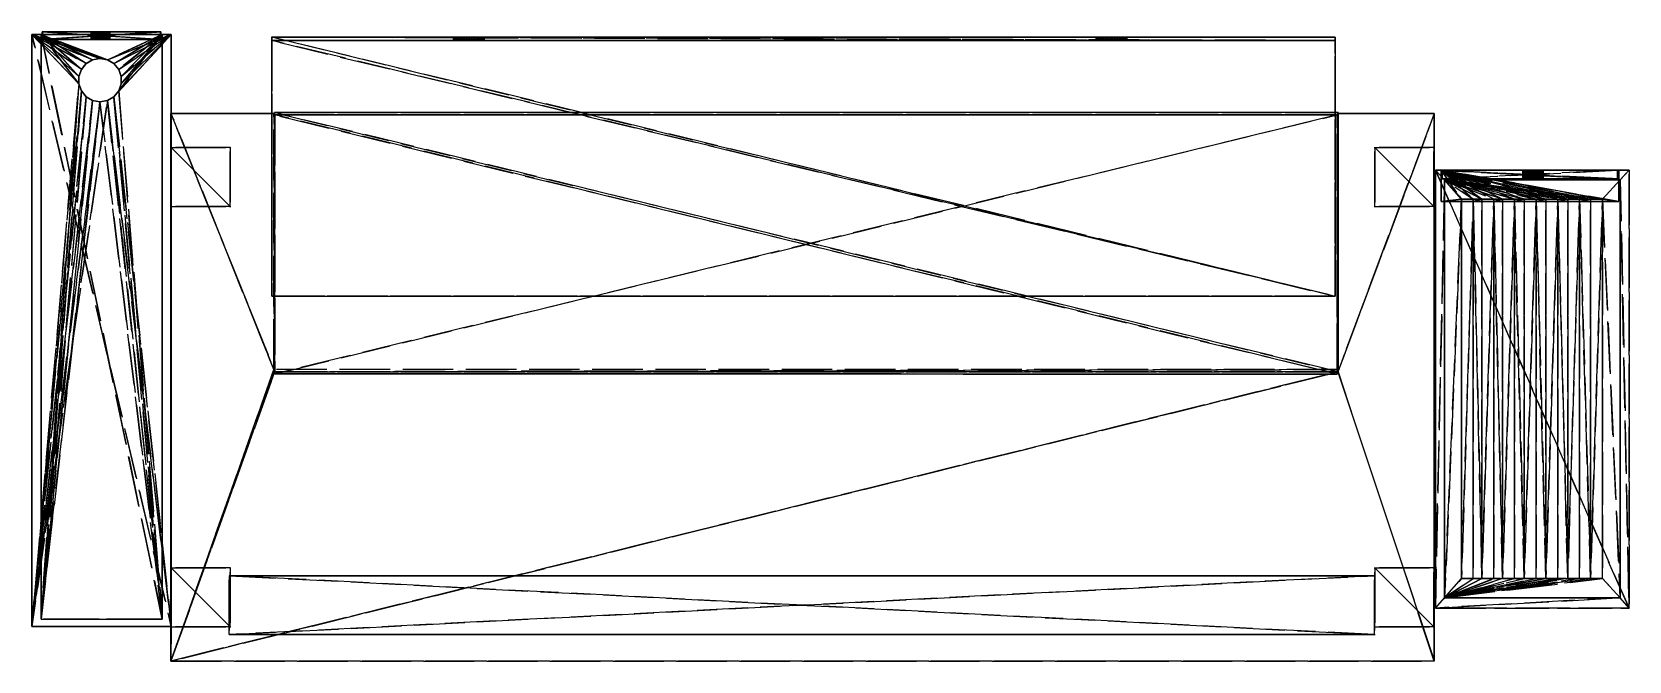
# Model space of a CAD drawing. Header units: millimetres. Extents: x -166 to 998, y 283 to 358.
# Drawn here: x 94.7 to 284.3, y 283.3 to 358 of the extents above.
import ezdxf

# ---------------------------------------------------------------- set-up
doc = ezdxf.new("R2010")
doc.units = ezdxf.units.MM
doc.linetypes.add('AM_ISO02W050', pattern=[7.5, 6, -1.5])
doc.layers.add('AM_HID', color=5, linetype='AM_ISO02W050', lineweight=25)

msp = doc.modelspace()

# ---------------------------------------------------------------- linework, layer by layer
at = {"extrusion": (0, -1, 0)}
msp.add_line((111.21, 287.33, 0.59), (111.19, 283.28, 80.93), dxfattribs=at)

# ---------------------------------------------------------------- meshes
at = {"layer": 'AM_HID'}
mesh = msp.add_polyface(dxfattribs=at)
corners = [(94.68, 287.37, 43.68), (111.23, 287.37, 43.68), (111.23, 287.37, 70.06), (94.68, 287.37, 70.06), (94.68, 357.65, 43.68), (111.23, 357.65, 43.68), (111.23, 287.37, 43.68), (111.23, 287.37, 43.68), (94.68, 287.37, 43.68), (111.23, 357.65, 43.68), (111.23, 357.65, 70.06), (111.23, 287.37, 70.06), (111.23, 287.37, 70.06), (111.23, 287.37, 43.68), (111.23, 357.65, 43.68), (94.68, 357.65, 70.06), (94.68, 357.65, 43.68), (94.68, 287.37, 43.68), (94.68, 287.37, 43.68), (94.68, 287.37, 70.06), (95.77, 288.25, 45.41), (95.77, 288.25, 68.34), (110.16, 288.25, 68.34), (110.16, 288.25, 45.41), (95.77, 288.25, 45.41), (95.77, 357.65, 45.41), (95.77, 357.65, 68.34), (95.77, 288.25, 68.34), (95.77, 288.25, 45.41), (110.16, 288.25, 45.41), (110.16, 357.65, 45.41), (95.77, 357.65, 45.41), (95.77, 357.65, 45.41), (95.77, 288.25, 45.41), (110.16, 288.25, 45.41), (110.16, 288.25, 68.34), (110.16, 357.65, 68.34), (110.16, 357.65, 45.41), (110.16, 357.65, 45.41), (110.16, 288.25, 45.41), (110.16, 288.25, 68.34), (101.12, 350.27, 68.34), (101.89, 349.83, 68.34), (95.77, 288.25, 68.34), (100.55, 350.96, 68.34), (95.77, 288.25, 68.34), (100.24, 351.79, 68.34), (95.77, 288.25, 68.34), (95.77, 288.25, 68.34), (95.77, 357.65, 68.34), (100.24, 352.68, 68.34), (95.77, 357.65, 68.34), (100.55, 353.52, 68.34), (95.77, 357.65, 68.34), (101.12, 354.2, 68.34), (95.77, 357.65, 68.34), (101.89, 354.64, 68.34), (95.77, 357.65, 68.34), (102.76, 354.8, 68.34), (95.77, 357.65, 68.34), (103.64, 354.64, 68.34), (95.77, 357.65, 68.34), (95.77, 357.65, 68.34), (110.16, 357.65, 68.34), (104.41, 354.2, 68.34), (110.16, 357.65, 68.34), (104.98, 353.52, 68.34), (110.16, 357.65, 68.34), (105.28, 352.68, 68.34), (110.16, 357.65, 68.34), (105.29, 351.8, 68.34), (110.16, 357.65, 68.34), (104.98, 350.96, 68.34), (110.16, 357.65, 68.34), (110.16, 357.65, 68.34), (110.16, 288.25, 68.34), (104.41, 350.27, 68.34), (110.16, 288.25, 68.34), (103.64, 349.83, 68.34), (110.16, 288.25, 68.34), (95.77, 288.25, 68.34), (102.76, 349.68, 68.34), (110.16, 288.25, 68.34), (95.77, 288.25, 68.34), (110.16, 288.25, 68.34), (95.77, 357.65, 45.41), (110.16, 357.65, 45.41), (111.23, 357.65, 43.68), (111.23, 357.65, 43.68), (94.68, 357.65, 43.68), (95.77, 357.65, 45.41), (111.23, 357.65, 70.06), (111.23, 357.65, 43.68), (110.16, 357.65, 45.41), (110.16, 357.65, 45.41), (110.16, 357.65, 68.34), (111.23, 357.65, 70.06), (95.77, 357.65, 45.41), (94.68, 357.65, 43.68), (94.68, 357.65, 70.06), (95.77, 357.65, 68.34), (95.77, 357.65, 45.41), (94.68, 357.65, 70.06), (110.16, 357.65, 68.34), (95.77, 357.65, 68.34), (94.68, 357.65, 70.06), (110.16, 357.65, 68.34), (94.68, 357.65, 70.06), (111.23, 357.65, 70.06), (102.76, 349.68, 70.06), (101.89, 349.83, 70.06), (94.68, 287.37, 70.06), (103.64, 349.83, 70.06), (94.68, 287.37, 70.06), (94.68, 287.37, 70.06), (111.23, 287.37, 70.06), (104.41, 350.27, 70.06), (111.23, 287.37, 70.06), (111.23, 287.37, 70.06), (111.23, 357.65, 70.06), (104.98, 350.96, 70.06), (111.23, 357.65, 70.06), (105.28, 351.79, 70.06), (111.23, 357.65, 70.06), (105.28, 352.68, 70.06), (111.23, 357.65, 70.06), (104.98, 353.52, 70.06), (111.23, 357.65, 70.06), (104.41, 354.2, 70.06), (111.23, 357.65, 70.06), (103.64, 354.64, 70.06), (111.23, 357.65, 70.06), (111.23, 357.65, 70.06), (94.68, 357.65, 70.06), (94.68, 287.37, 70.06), (101.12, 350.27, 70.06), (94.68, 287.37, 70.06), (100.55, 350.96, 70.06), (94.68, 287.37, 70.06), (100.24, 351.79, 70.06), (94.68, 357.65, 70.06), (94.68, 287.37, 70.06), (94.68, 357.65, 70.06), (100.24, 352.68, 70.06), (94.68, 357.65, 70.06), (100.55, 353.52, 70.06), (94.68, 357.65, 70.06), (101.12, 354.2, 70.06), (94.68, 357.65, 70.06), (101.89, 354.64, 70.06), (94.68, 357.65, 70.06), (102.76, 354.8, 70.06), (94.68, 357.65, 70.06), (104.41, 350.27, 68.82), (104.41, 350.27, 68.34), (103.64, 349.83, 68.34), (103.64, 349.83, 68.34), (103.64, 349.83, 68.82), (105.28, 351.79, 68.82), (105.29, 351.8, 68.34), (104.98, 350.96, 68.34), (104.98, 350.96, 68.34), (104.98, 350.96, 68.82), (104.98, 353.52, 68.82), (104.98, 353.52, 68.34), (105.28, 352.68, 68.34), (105.28, 352.68, 68.34), (105.28, 352.68, 68.82), (103.64, 354.64, 68.82), (103.64, 354.64, 68.34), (104.41, 354.2, 68.34), (104.41, 354.2, 68.34), (104.41, 354.2, 68.82), (101.89, 354.64, 68.82), (101.89, 354.64, 68.34), (102.76, 354.8, 68.34), (102.76, 354.8, 68.34), (102.76, 354.8, 68.82), (100.55, 353.52, 68.82), (100.55, 353.52, 68.34), (101.12, 354.2, 68.34), (101.12, 354.2, 68.34), (101.12, 354.2, 68.82), (100.24, 351.79, 68.82), (100.24, 351.79, 68.34), (100.24, 352.68, 68.34), (100.24, 352.68, 68.34), (100.24, 352.68, 68.82), (101.12, 350.27, 68.82), (101.12, 350.27, 68.34), (100.55, 350.96, 68.34), (100.55, 350.96, 68.34), (100.55, 350.96, 68.82), (101.89, 349.83, 68.82), (102.76, 349.68, 68.82), (102.76, 349.68, 68.34), (102.76, 349.68, 68.34), (101.89, 349.83, 68.34), (102.76, 349.68, 70.05), (103.64, 349.83, 70.05), (104.41, 350.27, 70.05), (104.98, 350.96, 70.05), (105.28, 351.79, 70.05), (105.28, 352.68, 70.05), (105.28, 352.68, 68.82), (105.28, 352.68, 70.05), (104.98, 353.52, 70.05), (104.41, 354.2, 70.05), (103.64, 354.64, 70.05), (102.76, 354.8, 70.05), (101.89, 354.64, 70.05), (101.12, 354.2, 70.05), (100.55, 353.52, 70.05), (100.24, 352.68, 70.05), (100.24, 351.79, 70.05), (100.55, 350.96, 70.05), (101.12, 350.27, 70.05), (101.89, 349.83, 70.05), (101.89, 349.83, 70.06), (102.76, 349.68, 70.06), (102.76, 349.68, 70.06), (102.76, 349.68, 70.06), (103.64, 349.83, 70.06), (103.64, 349.83, 70.06), (103.64, 349.83, 70.06), (103.64, 349.83, 70.06), (104.41, 350.27, 70.06), (104.41, 350.27, 70.06), (104.41, 350.27, 70.06), (104.98, 350.96, 70.06), (104.98, 350.96, 70.06), (104.98, 350.96, 70.06), (105.28, 351.79, 70.06), (105.28, 351.79, 70.06), (105.28, 351.79, 70.06), (105.28, 352.68, 70.06), (105.28, 352.68, 70.05), (105.28, 352.68, 70.06), (105.28, 352.68, 70.06), (104.98, 353.52, 70.06), (104.98, 353.52, 70.06), (104.98, 353.52, 70.06), (104.41, 354.2, 70.06), (104.41, 354.2, 70.06), (104.41, 354.2, 70.06), (103.64, 354.64, 70.06), (103.64, 354.64, 70.06), (103.64, 354.64, 70.06), (102.76, 354.8, 70.06), (102.76, 354.8, 70.06), (102.76, 354.8, 70.06), (101.89, 354.64, 70.06), (101.89, 354.64, 70.06), (101.89, 354.64, 70.06), (101.12, 354.2, 70.06), (101.12, 354.2, 70.06), (101.12, 354.2, 70.06), (100.55, 353.52, 70.06), (100.55, 353.52, 70.06), (100.55, 353.52, 70.06), (100.24, 352.68, 70.06), (100.24, 352.68, 70.06), (100.24, 352.68, 70.06), (100.24, 351.79, 70.06), (100.24, 351.79, 70.06), (100.24, 351.79, 70.06), (100.55, 350.96, 70.06), (100.55, 350.96, 70.06), (100.55, 350.96, 70.06), (101.12, 350.27, 70.06), (101.12, 350.27, 70.06), (101.12, 350.27, 70.06), (101.89, 349.83, 70.06), (103.64, 349.83, 68.34), (102.76, 349.68, 68.34), (102.76, 349.68, 68.34), (104.98, 350.96, 68.34), (104.41, 350.27, 68.34), (104.41, 350.27, 68.34), (105.28, 352.68, 68.82), (105.28, 352.68, 68.34), (105.29, 351.8, 68.34), (105.29, 351.8, 68.34), (105.28, 352.68, 68.82), (104.41, 354.2, 68.34), (104.98, 353.52, 68.34), (104.98, 353.52, 68.34), (102.76, 354.8, 68.34), (103.64, 354.64, 68.34), (103.64, 354.64, 68.34), (101.12, 354.2, 68.34), (101.89, 354.64, 68.34), (101.89, 354.64, 68.34), (100.24, 352.68, 68.34), (100.55, 353.52, 68.34), (100.55, 353.52, 68.34), (100.55, 350.96, 68.34), (100.24, 351.79, 68.34), (100.24, 351.79, 68.34), (101.89, 349.83, 68.34), (101.12, 350.27, 68.34), (101.12, 350.27, 68.34)]
mesh.append_faces([[corners[k] for k in face] for face in [(106, 107, 108)]], dxfattribs={"vtx0": -1})
mesh.append_faces([[corners[k] for k in face] for face in [(78, 84, 81), (130, 152, 151)]], dxfattribs={"vtx0": -1, "vtx1": -1})
mesh.append_faces([[corners[k] for k in face] for face in [(46, 48, 49), (60, 62, 63), (72, 74, 75), (80, 42, 81), (112, 114, 115), (116, 118, 119), (130, 132, 133), (134, 110, 135), (136, 135, 137), (138, 137, 139), (142, 139, 143), (144, 143, 145), (146, 145, 147), (148, 147, 149), (150, 149, 151)]], dxfattribs={"vtx0": -1, "vtx2": -1})
mesh.append_faces([[corners[k] for k in face] for face in [(41, 42, 43), (44, 41, 45), (46, 44, 47), (50, 46, 51), (52, 50, 53), (54, 52, 55), (56, 54, 57), (58, 56, 59), (60, 58, 61), (64, 60, 65), (66, 64, 67), (68, 66, 69), (70, 68, 71), (72, 70, 73), (76, 72, 77), (78, 76, 79), (82, 83, 81), (100, 101, 102), (103, 104, 105), (109, 110, 111), (112, 109, 113), (116, 112, 117), (120, 116, 121), (122, 120, 123), (124, 122, 125), (126, 124, 127), (128, 126, 129), (130, 128, 131), (140, 141, 139)]], dxfattribs={"vtx1": -1, "vtx2": -1})
mesh.append_faces([[corners[k] for k in face] for face in [(0, 1, 2), (2, 3, 0), (4, 5, 6), (7, 8, 4), (9, 10, 11), (12, 13, 14), (15, 16, 17), (18, 19, 15), (20, 21, 22), (22, 23, 20), (24, 25, 26), (26, 27, 28), (29, 30, 31), (32, 33, 34), (35, 36, 37), (38, 39, 40), (85, 86, 87), (88, 89, 90), (91, 92, 93), (94, 95, 96), (97, 98, 99), (153, 154, 155), (156, 157, 153), (158, 159, 160), (161, 162, 158), (163, 164, 165), (166, 167, 163), (168, 169, 170), (171, 172, 168), (173, 174, 175), (176, 177, 173), (178, 179, 180), (181, 182, 178), (183, 184, 185), (186, 187, 183), (188, 189, 190), (191, 192, 188), (193, 194, 195), (196, 197, 193), (194, 198, 199), (199, 157, 194), (157, 199, 200), (200, 153, 157), (153, 200, 201), (201, 162, 153), (162, 201, 202), (202, 158, 162), (158, 202, 203), (203, 204, 158), (167, 205, 206), (206, 163, 167), (163, 206, 207), (207, 172, 163), (172, 207, 208), (208, 168, 172), (168, 208, 209), (209, 177, 168), (177, 209, 210), (210, 173, 177), (173, 210, 211), (211, 182, 173), (182, 211, 212), (212, 178, 182), (178, 212, 213), (213, 187, 178), (187, 213, 214), (214, 183, 187), (183, 214, 215), (215, 192, 183), (192, 215, 216), (216, 188, 192), (188, 216, 217), (217, 193, 188), (193, 217, 198), (198, 194, 193), (217, 218, 219), (220, 198, 217), (198, 221, 222), (223, 199, 198), (200, 199, 224), (225, 226, 200), (201, 200, 227), (228, 229, 201), (202, 201, 230), (231, 232, 202), (203, 202, 233), (234, 235, 203), (206, 236, 237), (238, 239, 206), (207, 206, 240), (241, 242, 207), (208, 207, 243), (244, 245, 208), (209, 208, 246), (247, 248, 209), (210, 209, 249), (250, 251, 210), (211, 210, 252), (253, 254, 211), (212, 211, 255), (256, 257, 212), (213, 212, 258), (259, 260, 213), (214, 213, 261), (262, 263, 214), (215, 214, 264), (265, 266, 215), (216, 215, 267), (268, 269, 216), (217, 216, 270), (271, 272, 217), (157, 273, 274), (275, 194, 157), (162, 276, 277), (278, 153, 162), (279, 280, 281), (282, 158, 283), (172, 284, 285), (286, 163, 172), (177, 287, 288), (289, 168, 177), (182, 290, 291), (292, 173, 182), (187, 293, 294), (295, 178, 187), (192, 296, 297), (298, 183, 192), (193, 299, 300), (301, 188, 193)]], dxfattribs={"vtx2": -1})
mesh = msp.add_polyface(dxfattribs=at)
corners = [(103.62, 357.96, 63.34), (103.81, 357.96, 63.67), (109.95, 357.96, 59.37), (103.33, 357.96, 63.1), (102.98, 357.96, 62.97), (102.6, 357.96, 62.97), (102.24, 357.96, 63.1), (95.89, 357.96, 59.37), (101.95, 357.96, 63.34), (101.77, 357.96, 63.67), (101.7, 357.96, 64.04), (101.77, 357.96, 64.41), (101.95, 357.96, 64.74), (95.89, 357.96, 68.19), (102.24, 357.96, 64.98), (102.6, 357.96, 65.11), (102.98, 357.96, 65.11), (103.33, 357.96, 64.98), (109.95, 357.96, 68.19), (103.62, 357.96, 64.74), (103.81, 357.96, 64.41), (103.87, 357.96, 64.04), (95.89, 357.96, 59.37), (109.95, 357.96, 59.37), (109.95, 357.07, 59.37), (95.89, 357.07, 59.37), (95.89, 357.96, 59.37), (109.95, 357.96, 59.37), (109.95, 357.96, 68.19), (109.95, 357.07, 68.19), (109.95, 357.07, 59.37), (109.95, 357.96, 59.37), (109.95, 357.96, 68.19), (95.89, 357.96, 68.19), (95.89, 357.07, 68.19), (109.95, 357.07, 68.19), (109.95, 357.96, 68.19), (95.89, 357.96, 68.19), (95.89, 357.96, 59.37), (95.89, 357.07, 59.37), (95.89, 357.07, 59.37), (95.89, 357.07, 68.19), (95.89, 357.96, 68.19), (103.87, 357.07, 64.04), (103.81, 357.07, 63.67), (109.95, 357.07, 59.37), (109.95, 357.07, 59.37), (109.95, 357.07, 68.19), (103.81, 357.07, 64.41), (109.95, 357.07, 68.19), (103.62, 357.07, 64.74), (109.95, 357.07, 68.19), (103.33, 357.07, 64.98), (109.95, 357.07, 68.19), (109.95, 357.07, 68.19), (95.89, 357.07, 68.19), (102.98, 357.07, 65.11), (95.89, 357.07, 68.19), (102.6, 357.07, 65.11), (95.89, 357.07, 68.19), (102.24, 357.07, 64.98), (95.89, 357.07, 68.19), (101.95, 357.07, 64.74), (95.89, 357.07, 68.19), (95.89, 357.07, 68.19), (95.89, 357.07, 59.37), (101.77, 357.07, 64.41), (95.89, 357.07, 59.37), (101.7, 357.07, 64.04), (95.89, 357.07, 59.37), (101.77, 357.07, 63.67), (95.89, 357.07, 59.37), (101.95, 357.07, 63.34), (95.89, 357.07, 59.37), (102.25, 357.07, 63.1), (95.89, 357.07, 59.37), (95.89, 357.07, 59.37), (109.95, 357.07, 59.37), (109.95, 357.07, 59.37), (103.62, 357.07, 63.34), (109.95, 357.07, 59.37), (103.33, 357.07, 63.1), (109.95, 357.07, 59.37), (102.98, 357.07, 62.97), (109.95, 357.07, 59.37), (102.6, 357.07, 62.97), (109.95, 357.07, 59.37), (103.87, 357.49, 64.04), (103.87, 357.96, 64.04), (103.81, 357.96, 63.67), (103.81, 357.96, 63.67), (103.81, 357.49, 63.67), (103.81, 357.49, 64.41), (103.81, 357.96, 64.41), (103.87, 357.96, 64.04), (103.87, 357.96, 64.04), (103.62, 357.49, 64.74), (103.62, 357.96, 64.74), (103.81, 357.96, 64.41), (103.81, 357.96, 64.41), (103.33, 357.49, 64.98), (103.33, 357.96, 64.98), (103.62, 357.96, 64.74), (103.62, 357.96, 64.74), (102.98, 357.49, 65.11), (102.98, 357.96, 65.11), (103.33, 357.96, 64.98), (103.33, 357.96, 64.98), (102.6, 357.49, 65.11), (102.6, 357.96, 65.11), (102.98, 357.96, 65.11), (102.98, 357.96, 65.11), (102.24, 357.49, 64.98), (102.24, 357.96, 64.98), (102.6, 357.96, 65.11), (102.6, 357.96, 65.11), (102.6, 357.49, 65.11), (101.95, 357.49, 64.74), (101.95, 357.96, 64.74), (102.24, 357.96, 64.98), (102.24, 357.96, 64.98), (101.77, 357.49, 64.41), (101.77, 357.96, 64.41), (101.95, 357.96, 64.74), (101.95, 357.96, 64.74), (101.7, 357.49, 64.04), (101.7, 357.96, 64.04), (101.77, 357.96, 64.41), (101.77, 357.96, 64.41), (101.77, 357.49, 63.67), (101.77, 357.96, 63.67), (101.7, 357.96, 64.04), (101.7, 357.96, 64.04), (101.95, 357.49, 63.34), (101.95, 357.96, 63.34), (101.77, 357.96, 63.67), (101.77, 357.96, 63.67), (102.24, 357.49, 63.1), (102.24, 357.96, 63.1), (101.95, 357.96, 63.34), (101.95, 357.96, 63.34), (102.6, 357.49, 62.97), (102.6, 357.96, 62.97), (102.24, 357.96, 63.1), (102.24, 357.96, 63.1), (102.98, 357.49, 62.97), (102.98, 357.96, 62.97), (102.6, 357.96, 62.97), (102.6, 357.96, 62.97), (103.33, 357.49, 63.1), (103.33, 357.96, 63.1), (102.98, 357.96, 62.97), (102.98, 357.96, 62.97), (103.62, 357.49, 63.34), (103.62, 357.96, 63.34), (103.33, 357.96, 63.1), (103.33, 357.96, 63.1), (103.81, 357.96, 63.67), (103.62, 357.96, 63.34), (103.62, 357.96, 63.34), (103.81, 357.07, 64.41), (103.62, 357.07, 64.74), (103.62, 357.07, 64.74), (103.87, 357.07, 64.04), (103.81, 357.07, 64.41), (103.81, 357.07, 64.41), (103.33, 357.07, 64.98), (102.98, 357.07, 65.11), (102.98, 357.07, 65.11), (103.62, 357.07, 64.74), (103.33, 357.07, 64.98), (103.33, 357.07, 64.98), (102.6, 357.49, 65.11), (102.6, 357.07, 65.11), (102.24, 357.07, 64.98), (102.24, 357.07, 64.98), (102.6, 357.49, 65.11), (102.98, 357.07, 65.11), (102.6, 357.07, 65.11), (102.6, 357.07, 65.11), (101.95, 357.07, 64.74), (101.77, 357.07, 64.41), (101.77, 357.07, 64.41), (102.24, 357.07, 64.98), (101.95, 357.07, 64.74), (101.95, 357.07, 64.74), (101.7, 357.07, 64.04), (101.77, 357.07, 63.67), (101.77, 357.07, 63.67), (101.77, 357.07, 64.41), (101.7, 357.07, 64.04), (101.7, 357.07, 64.04), (101.95, 357.07, 63.34), (102.25, 357.07, 63.1), (102.25, 357.07, 63.1), (101.77, 357.07, 63.67), (101.95, 357.07, 63.34), (101.95, 357.07, 63.34), (102.6, 357.07, 62.97), (102.98, 357.07, 62.97), (102.98, 357.07, 62.97), (102.25, 357.07, 63.1), (102.6, 357.07, 62.97), (102.6, 357.07, 62.97), (103.33, 357.07, 63.1), (103.62, 357.07, 63.34), (103.62, 357.07, 63.34), (102.98, 357.07, 62.97), (103.33, 357.07, 63.1), (103.33, 357.07, 63.1), (103.81, 357.07, 63.67), (103.87, 357.07, 64.04), (103.87, 357.07, 64.04), (103.62, 357.07, 63.34), (103.81, 357.07, 63.67), (103.81, 357.07, 63.67)]
mesh.append_faces([[corners[k] for k in face] for face in [(20, 18, 21), (74, 86, 85)]], dxfattribs={"vtx0": -1, "vtx1": -1})
mesh.append_faces([[corners[k] for k in face] for face in [(6, 2, 7), (12, 7, 13), (17, 13, 18), (2, 1, 21), (43, 46, 47), (52, 54, 55), (62, 64, 65), (74, 76, 77), (78, 44, 79), (80, 79, 81), (82, 81, 83), (84, 83, 85)]], dxfattribs={"vtx0": -1, "vtx2": -1})
mesh.append_faces([[corners[k] for k in face] for face in [(0, 1, 2), (3, 0, 2), (4, 3, 2), (5, 4, 2), (6, 5, 2), (8, 6, 7), (9, 8, 7), (10, 9, 7), (11, 10, 7), (12, 11, 7), (14, 12, 13), (15, 14, 13), (16, 15, 13), (17, 16, 13), (19, 17, 18), (20, 19, 18), (18, 2, 21), (43, 44, 45), (48, 43, 49), (50, 48, 51), (52, 50, 53), (56, 52, 57), (58, 56, 59), (60, 58, 61), (62, 60, 63), (66, 62, 67), (68, 66, 69), (70, 68, 71), (72, 70, 73), (74, 72, 75)]], dxfattribs={"vtx1": -1, "vtx2": -1})
mesh.append_faces([[corners[k] for k in face] for face in [(22, 23, 24), (24, 25, 26), (27, 28, 29), (29, 30, 31), (32, 33, 34), (34, 35, 36), (37, 38, 39), (40, 41, 42), (87, 88, 89), (90, 91, 87), (92, 93, 94), (95, 87, 92), (96, 97, 98), (99, 92, 96), (100, 101, 102), (103, 96, 100), (104, 105, 106), (107, 100, 104), (108, 109, 110), (111, 104, 108), (112, 113, 114), (115, 116, 112), (117, 118, 119), (120, 112, 117), (121, 122, 123), (124, 117, 121), (125, 126, 127), (128, 121, 125), (129, 130, 131), (132, 125, 129), (133, 134, 135), (136, 129, 133), (137, 138, 139), (140, 133, 137), (141, 142, 143), (144, 137, 141), (145, 146, 147), (148, 141, 145), (149, 150, 151), (152, 145, 149), (153, 154, 155), (156, 149, 153), (91, 157, 158), (159, 153, 91), (92, 160, 161), (162, 96, 92), (87, 163, 164), (165, 92, 87), (100, 166, 167), (168, 104, 100), (96, 169, 170), (171, 100, 96), (172, 173, 174), (175, 112, 176), (104, 177, 178), (179, 108, 104), (117, 180, 181), (182, 121, 117), (112, 183, 184), (185, 117, 112), (125, 186, 187), (188, 129, 125), (121, 189, 190), (191, 125, 121), (133, 192, 193), (194, 137, 133), (129, 195, 196), (197, 133, 129), (141, 198, 199), (200, 145, 141), (137, 201, 202), (203, 141, 137), (149, 204, 205), (206, 153, 149), (145, 207, 208), (209, 149, 145), (91, 210, 211), (212, 87, 91), (153, 213, 214), (215, 91, 153)]], dxfattribs={"vtx2": -1})
mesh = msp.add_polyface(dxfattribs=at)
corners = [(103.62, 357.96, 56.18), (103.81, 357.96, 56.51), (109.95, 357.96, 54.67), (103.33, 357.96, 55.94), (102.98, 357.96, 55.81), (102.6, 357.96, 55.81), (95.89, 357.96, 54.67), (102.24, 357.96, 55.94), (101.95, 357.96, 56.18), (101.77, 357.96, 56.51), (101.7, 357.96, 56.88), (101.77, 357.96, 57.25), (101.95, 357.96, 57.58), (95.89, 357.96, 59.1), (102.24, 357.96, 57.82), (102.6, 357.96, 57.95), (102.98, 357.96, 57.95), (109.95, 357.96, 59.1), (103.33, 357.96, 57.82), (103.62, 357.96, 57.58), (103.81, 357.96, 57.25), (103.87, 357.96, 56.88), (95.89, 357.96, 54.67), (109.95, 357.96, 54.67), (109.95, 357.07, 54.67), (95.89, 357.07, 54.67), (95.89, 357.96, 54.67), (109.95, 357.96, 54.67), (109.95, 357.96, 59.1), (109.95, 357.07, 59.1), (109.95, 357.07, 54.67), (109.95, 357.96, 54.67), (109.95, 357.96, 59.1), (95.89, 357.96, 59.1), (95.89, 357.07, 59.1), (109.95, 357.07, 59.1), (109.95, 357.96, 59.1), (95.89, 357.96, 59.1), (95.89, 357.96, 54.67), (95.89, 357.07, 54.67), (95.89, 357.07, 54.67), (95.89, 357.07, 59.1), (95.89, 357.96, 59.1), (103.87, 357.07, 56.88), (103.81, 357.07, 56.51), (109.95, 357.07, 54.67), (109.95, 357.07, 54.67), (109.95, 357.07, 59.1), (103.81, 357.07, 57.25), (109.95, 357.07, 59.1), (103.62, 357.07, 57.58), (109.95, 357.07, 59.1), (103.33, 357.07, 57.82), (109.95, 357.07, 59.1), (102.98, 357.07, 57.95), (109.95, 357.07, 59.1), (109.95, 357.07, 59.1), (95.89, 357.07, 59.1), (102.6, 357.07, 57.95), (95.89, 357.07, 59.1), (102.24, 357.07, 57.82), (95.89, 357.07, 59.1), (101.95, 357.07, 57.58), (95.89, 357.07, 59.1), (95.89, 357.07, 59.1), (95.89, 357.07, 54.67), (101.77, 357.07, 57.25), (95.89, 357.07, 54.67), (101.7, 357.07, 56.88), (95.89, 357.07, 54.67), (101.77, 357.07, 56.51), (95.89, 357.07, 54.67), (101.95, 357.07, 56.18), (95.89, 357.07, 54.67), (102.24, 357.07, 55.94), (95.89, 357.07, 54.67), (102.6, 357.07, 55.81), (95.89, 357.07, 54.67), (95.89, 357.07, 54.67), (109.95, 357.07, 54.67), (109.95, 357.07, 54.67), (103.62, 357.07, 56.18), (109.95, 357.07, 54.67), (103.33, 357.07, 55.94), (109.95, 357.07, 54.67), (102.98, 357.07, 55.81), (109.95, 357.07, 54.67), (103.87, 357.45, 56.88), (103.87, 357.96, 56.88), (103.81, 357.96, 56.51), (103.81, 357.96, 56.51), (103.81, 357.45, 56.51), (103.81, 357.45, 57.25), (103.81, 357.96, 57.25), (103.87, 357.96, 56.88), (103.87, 357.96, 56.88), (103.62, 357.45, 57.58), (103.62, 357.96, 57.58), (103.81, 357.96, 57.25), (103.81, 357.96, 57.25), (103.33, 357.45, 57.82), (103.33, 357.96, 57.82), (103.62, 357.96, 57.58), (103.62, 357.96, 57.58), (102.98, 357.45, 57.95), (102.98, 357.96, 57.95), (103.33, 357.96, 57.82), (103.33, 357.96, 57.82), (102.6, 357.45, 57.95), (102.6, 357.96, 57.95), (102.98, 357.96, 57.95), (102.98, 357.96, 57.95), (102.24, 357.45, 57.82), (102.24, 357.96, 57.82), (102.6, 357.96, 57.95), (102.6, 357.96, 57.95), (102.6, 357.45, 57.95), (101.95, 357.45, 57.58), (101.95, 357.96, 57.58), (102.24, 357.96, 57.82), (102.24, 357.96, 57.82), (101.77, 357.45, 57.25), (101.77, 357.96, 57.25), (101.95, 357.96, 57.58), (101.95, 357.96, 57.58), (101.7, 357.45, 56.88), (101.7, 357.96, 56.88), (101.77, 357.96, 57.25), (101.77, 357.96, 57.25), (101.77, 357.45, 56.51), (101.77, 357.96, 56.51), (101.7, 357.96, 56.88), (101.7, 357.96, 56.88), (101.95, 357.45, 56.18), (101.95, 357.96, 56.18), (101.77, 357.96, 56.51), (101.77, 357.96, 56.51), (102.24, 357.45, 55.94), (102.24, 357.96, 55.94), (101.95, 357.96, 56.18), (101.95, 357.96, 56.18), (102.6, 357.45, 55.81), (102.6, 357.96, 55.81), (102.24, 357.96, 55.94), (102.24, 357.96, 55.94), (102.98, 357.45, 55.81), (102.98, 357.96, 55.81), (102.6, 357.96, 55.81), (102.6, 357.96, 55.81), (103.33, 357.45, 55.94), (103.33, 357.96, 55.94), (102.98, 357.96, 55.81), (102.98, 357.96, 55.81), (103.62, 357.45, 56.18), (103.62, 357.96, 56.18), (103.33, 357.96, 55.94), (103.33, 357.96, 55.94), (103.81, 357.96, 56.51), (103.62, 357.96, 56.18), (103.62, 357.96, 56.18), (103.81, 357.07, 57.25), (103.62, 357.07, 57.58), (103.62, 357.07, 57.58), (103.87, 357.07, 56.88), (103.81, 357.07, 57.25), (103.81, 357.07, 57.25), (103.33, 357.07, 57.82), (102.98, 357.07, 57.95), (102.98, 357.07, 57.95), (103.62, 357.07, 57.58), (103.33, 357.07, 57.82), (103.33, 357.07, 57.82), (102.6, 357.45, 57.95), (102.6, 357.07, 57.95), (102.24, 357.07, 57.82), (102.24, 357.07, 57.82), (102.6, 357.45, 57.95), (102.98, 357.07, 57.95), (102.6, 357.07, 57.95), (102.6, 357.07, 57.95), (101.95, 357.07, 57.58), (101.77, 357.07, 57.25), (101.77, 357.07, 57.25), (102.24, 357.07, 57.82), (101.95, 357.07, 57.58), (101.95, 357.07, 57.58), (101.7, 357.07, 56.88), (101.77, 357.07, 56.51), (101.77, 357.07, 56.51), (101.77, 357.07, 57.25), (101.7, 357.07, 56.88), (101.7, 357.07, 56.88), (101.95, 357.07, 56.18), (102.24, 357.07, 55.94), (102.24, 357.07, 55.94), (101.77, 357.07, 56.51), (101.95, 357.07, 56.18), (101.95, 357.07, 56.18), (102.6, 357.07, 55.81), (102.98, 357.07, 55.81), (102.98, 357.07, 55.81), (102.24, 357.07, 55.94), (102.6, 357.07, 55.81), (102.6, 357.07, 55.81), (103.33, 357.07, 55.94), (103.62, 357.07, 56.18), (103.62, 357.07, 56.18), (102.98, 357.07, 55.81), (103.33, 357.07, 55.94), (103.33, 357.07, 55.94), (103.81, 357.07, 56.51), (103.87, 357.07, 56.88), (103.87, 357.07, 56.88), (103.62, 357.07, 56.18), (103.81, 357.07, 56.51), (103.81, 357.07, 56.51)]
mesh.append_faces([[corners[k] for k in face] for face in [(20, 17, 21), (76, 86, 85)]], dxfattribs={"vtx0": -1, "vtx1": -1})
mesh.append_faces([[corners[k] for k in face] for face in [(5, 2, 6), (12, 6, 13), (16, 13, 17), (2, 1, 21), (43, 46, 47), (54, 56, 57), (62, 64, 65), (76, 78, 79), (80, 44, 81), (82, 81, 83), (84, 83, 85)]], dxfattribs={"vtx0": -1, "vtx2": -1})
mesh.append_faces([[corners[k] for k in face] for face in [(0, 1, 2), (3, 0, 2), (4, 3, 2), (5, 4, 2), (7, 5, 6), (8, 7, 6), (9, 8, 6), (10, 9, 6), (11, 10, 6), (12, 11, 6), (14, 12, 13), (15, 14, 13), (16, 15, 13), (18, 16, 17), (19, 18, 17), (20, 19, 17), (17, 2, 21), (43, 44, 45), (48, 43, 49), (50, 48, 51), (52, 50, 53), (54, 52, 55), (58, 54, 59), (60, 58, 61), (62, 60, 63), (66, 62, 67), (68, 66, 69), (70, 68, 71), (72, 70, 73), (74, 72, 75), (76, 74, 77)]], dxfattribs={"vtx1": -1, "vtx2": -1})
mesh.append_faces([[corners[k] for k in face] for face in [(22, 23, 24), (24, 25, 26), (27, 28, 29), (29, 30, 31), (32, 33, 34), (34, 35, 36), (37, 38, 39), (40, 41, 42), (87, 88, 89), (90, 91, 87), (92, 93, 94), (95, 87, 92), (96, 97, 98), (99, 92, 96), (100, 101, 102), (103, 96, 100), (104, 105, 106), (107, 100, 104), (108, 109, 110), (111, 104, 108), (112, 113, 114), (115, 116, 112), (117, 118, 119), (120, 112, 117), (121, 122, 123), (124, 117, 121), (125, 126, 127), (128, 121, 125), (129, 130, 131), (132, 125, 129), (133, 134, 135), (136, 129, 133), (137, 138, 139), (140, 133, 137), (141, 142, 143), (144, 137, 141), (145, 146, 147), (148, 141, 145), (149, 150, 151), (152, 145, 149), (153, 154, 155), (156, 149, 153), (91, 157, 158), (159, 153, 91), (92, 160, 161), (162, 96, 92), (87, 163, 164), (165, 92, 87), (100, 166, 167), (168, 104, 100), (96, 169, 170), (171, 100, 96), (172, 173, 174), (175, 112, 176), (104, 177, 178), (179, 108, 104), (117, 180, 181), (182, 121, 117), (112, 183, 184), (185, 117, 112), (125, 186, 187), (188, 129, 125), (121, 189, 190), (191, 125, 121), (133, 192, 193), (194, 137, 133), (129, 195, 196), (197, 133, 129), (141, 198, 199), (200, 145, 141), (137, 201, 202), (203, 141, 137), (149, 204, 205), (206, 153, 149), (145, 207, 208), (209, 149, 145), (91, 210, 211), (212, 87, 91), (153, 213, 214), (215, 91, 153)]], dxfattribs={"vtx2": -1})
mesh = msp.add_polyface(dxfattribs=at)
corners = [(103.66, 357.96, 49.85), (103.85, 357.96, 50.18), (109.99, 357.96, 45.61), (103.37, 357.96, 49.61), (103.02, 357.96, 49.48), (102.64, 357.96, 49.48), (95.94, 357.96, 45.61), (102.29, 357.96, 49.61), (102, 357.96, 49.85), (101.81, 357.96, 50.18), (101.75, 357.96, 50.55), (101.81, 357.96, 50.92), (102, 357.96, 51.25), (95.94, 357.96, 54.4), (102.29, 357.96, 51.49), (102.64, 357.96, 51.62), (103.02, 357.96, 51.62), (103.37, 357.96, 51.49), (109.99, 357.96, 54.4), (103.66, 357.96, 51.25), (103.85, 357.96, 50.92), (103.92, 357.96, 50.55), (95.94, 357.96, 45.61), (109.99, 357.96, 45.61), (109.99, 357.07, 45.61), (95.94, 357.07, 45.61), (95.94, 357.96, 45.61), (109.99, 357.96, 45.61), (109.99, 357.96, 54.4), (109.99, 357.07, 54.4), (109.99, 357.07, 45.61), (109.99, 357.96, 45.61), (109.99, 357.96, 54.4), (95.94, 357.96, 54.4), (95.94, 357.07, 54.4), (109.99, 357.07, 54.4), (109.99, 357.96, 54.4), (95.94, 357.96, 54.4), (95.94, 357.96, 45.61), (95.94, 357.07, 45.61), (95.94, 357.07, 45.61), (95.94, 357.07, 54.4), (95.94, 357.96, 54.4), (103.92, 357.07, 50.55), (103.85, 357.07, 50.18), (109.99, 357.07, 45.61), (109.99, 357.07, 45.61), (109.99, 357.07, 54.4), (103.85, 357.07, 50.92), (109.99, 357.07, 54.4), (103.66, 357.07, 51.25), (109.99, 357.07, 54.4), (103.37, 357.07, 51.49), (109.99, 357.07, 54.4), (109.99, 357.07, 54.4), (95.94, 357.07, 54.4), (103.02, 357.07, 51.62), (95.94, 357.07, 54.4), (102.64, 357.07, 51.62), (95.94, 357.07, 54.4), (102.29, 357.07, 51.49), (95.94, 357.07, 54.4), (102, 357.07, 51.25), (95.94, 357.07, 54.4), (95.94, 357.07, 54.4), (95.94, 357.07, 45.61), (109.99, 357.07, 45.61), (103.66, 357.07, 49.85), (109.99, 357.07, 45.61), (103.37, 357.07, 49.61), (109.99, 357.07, 45.61), (103.02, 357.07, 49.48), (109.99, 357.07, 45.61), (102.64, 357.07, 49.48), (95.94, 357.07, 45.61), (109.99, 357.07, 45.61), (95.94, 357.07, 45.61), (102.29, 357.07, 49.61), (95.94, 357.07, 45.61), (102, 357.07, 49.85), (95.94, 357.07, 45.61), (101.81, 357.07, 50.18), (95.94, 357.07, 45.61), (101.75, 357.07, 50.55), (95.94, 357.07, 45.61), (101.81, 357.07, 50.92), (95.94, 357.07, 45.61), (103.92, 357.44, 50.55), (103.92, 357.96, 50.55), (103.85, 357.96, 50.18), (103.85, 357.96, 50.18), (103.85, 357.44, 50.18), (103.85, 357.44, 50.92), (103.85, 357.96, 50.92), (103.92, 357.96, 50.55), (103.92, 357.96, 50.55), (103.66, 357.44, 51.25), (103.66, 357.96, 51.25), (103.85, 357.96, 50.92), (103.85, 357.96, 50.92), (103.37, 357.44, 51.49), (103.37, 357.96, 51.49), (103.66, 357.96, 51.25), (103.66, 357.96, 51.25), (103.02, 357.44, 51.62), (103.02, 357.96, 51.62), (103.37, 357.96, 51.49), (103.37, 357.96, 51.49), (102.64, 357.44, 51.62), (102.64, 357.96, 51.62), (103.02, 357.96, 51.62), (103.02, 357.96, 51.62), (102.29, 357.44, 51.49), (102.29, 357.96, 51.49), (102.64, 357.96, 51.62), (102.64, 357.96, 51.62), (102.64, 357.44, 51.62), (102, 357.44, 51.25), (102, 357.96, 51.25), (102.29, 357.96, 51.49), (102.29, 357.96, 51.49), (101.81, 357.44, 50.92), (101.81, 357.96, 50.92), (102, 357.96, 51.25), (102, 357.96, 51.25), (101.75, 357.44, 50.55), (101.75, 357.96, 50.55), (101.81, 357.96, 50.92), (101.81, 357.96, 50.92), (101.81, 357.44, 50.18), (101.81, 357.96, 50.18), (101.75, 357.96, 50.55), (101.75, 357.96, 50.55), (102, 357.44, 49.85), (102, 357.96, 49.85), (101.81, 357.96, 50.18), (101.81, 357.96, 50.18), (102.29, 357.44, 49.61), (102.29, 357.96, 49.61), (102, 357.96, 49.85), (102, 357.96, 49.85), (102.64, 357.44, 49.48), (102.64, 357.96, 49.48), (102.29, 357.96, 49.61), (102.29, 357.96, 49.61), (103.02, 357.44, 49.48), (103.02, 357.96, 49.48), (102.64, 357.96, 49.48), (102.64, 357.96, 49.48), (103.37, 357.44, 49.61), (103.37, 357.96, 49.61), (103.02, 357.96, 49.48), (103.02, 357.96, 49.48), (103.66, 357.44, 49.85), (103.66, 357.96, 49.85), (103.37, 357.96, 49.61), (103.37, 357.96, 49.61), (103.85, 357.96, 50.18), (103.66, 357.96, 49.85), (103.66, 357.96, 49.85), (103.85, 357.07, 50.92), (103.66, 357.07, 51.25), (103.66, 357.07, 51.25), (103.92, 357.07, 50.55), (103.85, 357.07, 50.92), (103.85, 357.07, 50.92), (103.37, 357.07, 51.49), (103.02, 357.07, 51.62), (103.02, 357.07, 51.62), (103.66, 357.07, 51.25), (103.37, 357.07, 51.49), (103.37, 357.07, 51.49), (102.64, 357.44, 51.62), (102.64, 357.07, 51.62), (102.29, 357.07, 51.49), (102.29, 357.07, 51.49), (102.64, 357.44, 51.62), (103.02, 357.07, 51.62), (102.64, 357.07, 51.62), (102.64, 357.07, 51.62), (102, 357.07, 51.25), (101.81, 357.07, 50.92), (101.81, 357.07, 50.92), (102.29, 357.07, 51.49), (102, 357.07, 51.25), (102, 357.07, 51.25), (101.75, 357.07, 50.55), (101.81, 357.07, 50.18), (101.81, 357.07, 50.18), (101.81, 357.07, 50.92), (101.75, 357.07, 50.55), (101.75, 357.07, 50.55), (102, 357.07, 49.85), (102.29, 357.07, 49.61), (102.29, 357.07, 49.61), (101.81, 357.07, 50.18), (102, 357.07, 49.85), (102, 357.07, 49.85), (102.64, 357.07, 49.48), (103.02, 357.07, 49.48), (103.02, 357.07, 49.48), (102.29, 357.07, 49.61), (102.64, 357.07, 49.48), (102.64, 357.07, 49.48), (103.37, 357.07, 49.61), (103.66, 357.07, 49.85), (103.66, 357.07, 49.85), (103.02, 357.07, 49.48), (103.37, 357.07, 49.61), (103.37, 357.07, 49.61), (103.85, 357.07, 50.18), (103.92, 357.07, 50.55), (103.92, 357.07, 50.55), (103.66, 357.07, 49.85), (103.85, 357.07, 50.18), (103.85, 357.07, 50.18)]
mesh.append_faces([[corners[k] for k in face] for face in [(20, 18, 21), (62, 86, 85)]], dxfattribs={"vtx0": -1, "vtx1": -1})
mesh.append_faces([[corners[k] for k in face] for face in [(5, 2, 6), (12, 6, 13), (17, 13, 18), (2, 1, 21), (43, 46, 47), (52, 54, 55), (62, 64, 65), (66, 44, 67), (68, 67, 69), (70, 69, 71), (72, 71, 73), (76, 73, 77), (78, 77, 79), (80, 79, 81), (82, 81, 83), (84, 83, 85)]], dxfattribs={"vtx0": -1, "vtx2": -1})
mesh.append_faces([[corners[k] for k in face] for face in [(0, 1, 2), (3, 0, 2), (4, 3, 2), (5, 4, 2), (7, 5, 6), (8, 7, 6), (9, 8, 6), (10, 9, 6), (11, 10, 6), (12, 11, 6), (14, 12, 13), (15, 14, 13), (16, 15, 13), (17, 16, 13), (19, 17, 18), (20, 19, 18), (18, 2, 21), (43, 44, 45), (48, 43, 49), (50, 48, 51), (52, 50, 53), (56, 52, 57), (58, 56, 59), (60, 58, 61), (62, 60, 63), (74, 75, 73)]], dxfattribs={"vtx1": -1, "vtx2": -1})
mesh.append_faces([[corners[k] for k in face] for face in [(22, 23, 24), (24, 25, 26), (27, 28, 29), (29, 30, 31), (32, 33, 34), (34, 35, 36), (37, 38, 39), (40, 41, 42), (87, 88, 89), (90, 91, 87), (92, 93, 94), (95, 87, 92), (96, 97, 98), (99, 92, 96), (100, 101, 102), (103, 96, 100), (104, 105, 106), (107, 100, 104), (108, 109, 110), (111, 104, 108), (112, 113, 114), (115, 116, 112), (117, 118, 119), (120, 112, 117), (121, 122, 123), (124, 117, 121), (125, 126, 127), (128, 121, 125), (129, 130, 131), (132, 125, 129), (133, 134, 135), (136, 129, 133), (137, 138, 139), (140, 133, 137), (141, 142, 143), (144, 137, 141), (145, 146, 147), (148, 141, 145), (149, 150, 151), (152, 145, 149), (153, 154, 155), (156, 149, 153), (91, 157, 158), (159, 153, 91), (92, 160, 161), (162, 96, 92), (87, 163, 164), (165, 92, 87), (100, 166, 167), (168, 104, 100), (96, 169, 170), (171, 100, 96), (172, 173, 174), (175, 112, 176), (104, 177, 178), (179, 108, 104), (117, 180, 181), (182, 121, 117), (112, 183, 184), (185, 117, 112), (125, 186, 187), (188, 129, 125), (121, 189, 190), (191, 125, 121), (133, 192, 193), (194, 137, 133), (129, 195, 196), (197, 133, 129), (141, 198, 199), (200, 145, 141), (137, 201, 202), (203, 141, 137), (149, 204, 205), (206, 153, 149), (145, 207, 208), (209, 149, 145), (91, 210, 211), (212, 87, 91), (153, 213, 214), (215, 91, 153)]], dxfattribs={"vtx2": -1})
mesh = msp.add_polyface(dxfattribs=at)
corners = [(123.16, 357.35, 118.1), (249.44, 357.35, 118.1), (249.44, 356.94, 118.1), (123.16, 356.94, 118.1), (249.44, 326.58, 136.31), (249.44, 357.35, 136.31), (123.16, 357.35, 136.31), (123.16, 326.58, 136.31), (249.44, 356.94, 135.92), (249.44, 357.35, 136.31), (249.44, 326.58, 136.31), (249.44, 326.58, 136.31), (249.44, 326.58, 135.92), (249.44, 326.58, 135.92), (249.44, 326.58, 136.31), (123.16, 326.58, 136.31), (123.16, 326.58, 136.31), (123.16, 326.58, 135.92), (249.44, 326.58, 135.92), (123.16, 356.94, 135.92), (123.16, 357.35, 136.31), (123.16, 357.35, 118.1), (123.16, 357.35, 118.1), (123.16, 356.94, 118.1), (249.44, 326.58, 135.92), (123.16, 326.58, 135.92), (123.16, 356.94, 135.92), (123.16, 356.94, 135.92), (249.44, 356.94, 135.92), (249.44, 326.58, 135.92), (249.44, 357.35, 118.1), (249.44, 357.35, 136.31), (249.44, 356.94, 118.1), (249.44, 357.35, 118.1), (123.16, 326.58, 136.31), (123.16, 357.35, 136.31), (123.16, 326.58, 135.92), (123.16, 326.58, 136.31), (123.16, 357.35, 118.1), (221.04, 357.35, 127.28), (221.15, 357.35, 126.66), (221.47, 357.35, 126.11), (123.16, 357.35, 118.1), (221.15, 357.35, 127.91), (221.15, 356.94, 127.91), (221.04, 356.94, 127.28), (221.04, 357.35, 127.28), (221.47, 357.35, 128.45), (221.47, 356.94, 128.45), (221.95, 357.35, 128.86), (221.95, 356.94, 128.86), (222.55, 357.35, 129.08), (222.55, 356.94, 129.08), (223.18, 357.35, 129.08), (223.18, 356.94, 129.08), (223.77, 357.35, 128.86), (223.77, 356.94, 128.86), (223.18, 356.94, 129.08), (223.18, 356.94, 129.08), (223.18, 357.35, 129.08), (224.26, 357.35, 128.45), (224.26, 356.94, 128.45), (224.57, 357.35, 127.91), (224.57, 356.94, 127.91), (224.68, 357.35, 127.28), (224.68, 356.94, 127.28), (224.57, 357.35, 126.66), (224.57, 356.94, 126.66), (224.26, 357.35, 126.11), (224.26, 356.94, 126.11), (223.77, 357.35, 125.71), (223.77, 356.94, 125.71), (223.18, 357.35, 125.49), (223.18, 356.94, 125.49), (222.55, 357.35, 125.49), (222.55, 356.94, 125.49), (221.95, 357.35, 125.71), (221.95, 356.94, 125.71), (221.47, 357.35, 126.11), (221.47, 356.94, 126.11), (221.47, 357.35, 126.11), (221.47, 357.35, 126.11), (221.15, 357.35, 126.66), (221.15, 357.35, 126.66), (221.15, 356.94, 126.66), (221.04, 357.35, 127.28), (221.15, 357.35, 126.66), (221.04, 357.35, 127.28), (145.14, 356.94, 126.11), (144.83, 356.94, 126.66), (123.16, 356.94, 118.1), (145.63, 356.94, 125.71), (123.16, 356.94, 118.1), (146.22, 356.94, 125.49), (123.16, 356.94, 118.1), (146.85, 356.94, 125.49), (123.16, 356.94, 118.1), (123.16, 356.94, 118.1), (221.04, 356.94, 127.28), (147.45, 356.94, 125.71), (221.04, 356.94, 127.28), (147.93, 356.94, 126.11), (221.04, 356.94, 127.28), (148.25, 356.94, 126.66), (221.04, 356.94, 127.28), (148.36, 356.94, 127.28), (221.04, 356.94, 127.28), (148.25, 356.94, 127.91), (221.04, 356.94, 127.28), (221.04, 356.94, 127.28), (221.15, 356.94, 127.91), (147.94, 356.94, 128.45), (221.15, 356.94, 127.91), (147.45, 356.94, 128.86), (221.15, 356.94, 127.91), (146.85, 356.94, 129.08), (221.15, 356.94, 127.91), (221.15, 356.94, 127.91), (123.16, 356.94, 135.92), (146.22, 356.94, 129.08), (123.16, 356.94, 135.92), (145.63, 356.94, 128.86), (123.16, 356.94, 135.92), (145.14, 356.94, 128.45), (123.16, 356.94, 135.92), (144.83, 356.94, 127.91), (123.16, 356.94, 135.92), (123.16, 356.94, 118.1), (144.72, 356.94, 127.28), (123.16, 356.94, 135.92), (123.16, 356.94, 118.1), (123.16, 356.94, 135.92), (221.15, 356.94, 127.91), (221.47, 356.94, 128.45), (123.16, 356.94, 135.92), (221.47, 356.94, 128.45), (221.95, 356.94, 128.86), (123.16, 356.94, 135.92), (221.95, 356.94, 128.86), (222.55, 356.94, 129.08), (123.16, 356.94, 135.92), (249.44, 356.94, 135.92), (123.16, 356.94, 135.92), (222.55, 356.94, 129.08), (222.55, 356.94, 129.08), (223.18, 356.94, 129.08), (249.44, 356.94, 135.92), (223.18, 356.94, 129.08), (223.77, 356.94, 128.86), (249.44, 356.94, 135.92), (223.77, 356.94, 128.86), (224.26, 356.94, 128.45), (249.44, 356.94, 135.92), (224.26, 356.94, 128.45), (224.57, 356.94, 127.91), (249.44, 356.94, 118.1), (249.44, 356.94, 118.1), (249.44, 356.94, 135.92), (224.26, 356.94, 128.45), (224.57, 356.94, 127.91), (224.68, 356.94, 127.28), (249.44, 356.94, 118.1), (224.68, 356.94, 127.28), (224.57, 356.94, 126.66), (249.44, 356.94, 118.1), (224.57, 356.94, 126.66), (224.26, 356.94, 126.11), (249.44, 356.94, 118.1), (224.26, 356.94, 126.11), (223.77, 356.94, 125.71), (249.44, 356.94, 118.1), (223.77, 356.94, 125.71), (223.18, 356.94, 125.49), (249.44, 356.94, 118.1), (123.16, 356.94, 118.1), (249.44, 356.94, 118.1), (223.18, 356.94, 125.49), (223.18, 356.94, 125.49), (222.55, 356.94, 125.49), (123.16, 356.94, 118.1), (222.55, 356.94, 125.49), (221.95, 356.94, 125.71), (123.16, 356.94, 118.1), (221.95, 356.94, 125.71), (221.47, 356.94, 126.11), (123.16, 356.94, 118.1), (221.15, 356.94, 126.66), (221.04, 356.94, 127.28), (123.16, 356.94, 118.1), (123.16, 356.94, 118.1), (221.47, 356.94, 126.11), (221.15, 356.94, 126.66), (223.18, 357.35, 125.49), (223.77, 357.35, 125.71), (249.44, 357.35, 118.1), (221.95, 357.35, 125.71), (123.16, 357.35, 118.1), (221.95, 357.35, 125.71), (222.55, 357.35, 125.49), (123.16, 357.35, 118.1), (223.18, 357.35, 125.49), (249.44, 357.35, 118.1), (123.16, 357.35, 118.1), (123.16, 357.35, 118.1), (222.55, 357.35, 125.49), (223.18, 357.35, 125.49), (223.77, 357.35, 125.71), (224.26, 357.35, 126.11), (249.44, 357.35, 118.1), (224.26, 357.35, 126.11), (224.57, 357.35, 126.66), (249.44, 357.35, 118.1), (224.57, 357.35, 126.66), (224.68, 357.35, 127.28), (249.44, 357.35, 118.1), (224.68, 357.35, 127.28), (224.57, 357.35, 127.91), (249.44, 357.35, 118.1), (249.44, 357.35, 118.1), (224.57, 357.35, 127.91), (224.26, 357.35, 128.45), (224.26, 357.35, 128.45), (249.44, 357.35, 136.31), (249.44, 357.35, 118.1), (224.26, 357.35, 128.45), (223.77, 357.35, 128.86), (249.44, 357.35, 136.31), (223.77, 357.35, 128.86), (223.18, 357.35, 129.08), (249.44, 357.35, 136.31), (222.55, 357.35, 129.08), (123.16, 357.35, 136.31), (249.44, 357.35, 136.31), (249.44, 357.35, 136.31), (223.18, 357.35, 129.08), (222.55, 357.35, 129.08), (222.55, 357.35, 129.08), (221.95, 357.35, 128.86), (123.16, 357.35, 136.31), (221.95, 357.35, 128.86), (221.47, 357.35, 128.45), (123.16, 357.35, 136.31), (221.47, 357.35, 128.45), (221.15, 357.35, 127.91), (123.16, 357.35, 136.31), (144.72, 357.35, 127.28), (144.83, 357.35, 126.66), (123.16, 357.35, 118.1), (123.16, 357.35, 118.1), (123.16, 357.35, 136.31), (144.83, 357.35, 127.91), (123.16, 357.35, 136.31), (145.14, 357.35, 128.45), (123.16, 357.35, 136.31), (145.63, 357.35, 128.86), (123.16, 357.35, 136.31), (146.22, 357.35, 129.08), (123.16, 357.35, 136.31), (146.85, 357.35, 129.08), (123.16, 357.35, 136.31), (123.16, 357.35, 136.31), (221.15, 357.35, 127.91), (147.45, 357.35, 128.86), (221.15, 357.35, 127.91), (147.93, 357.35, 128.45), (221.15, 357.35, 127.91), (148.25, 357.35, 127.91), (221.15, 357.35, 127.91), (221.15, 357.35, 127.91), (148.36, 357.35, 127.28), (148.25, 357.35, 126.66), (147.93, 357.35, 126.11), (147.45, 357.35, 125.71), (146.85, 357.35, 125.49), (123.16, 357.35, 118.1), (123.16, 357.35, 118.1), (145.14, 357.35, 126.11), (123.16, 357.35, 118.1), (145.63, 357.35, 125.71), (123.16, 357.35, 118.1), (146.22, 357.35, 125.49), (123.16, 357.35, 118.1), (144.72, 356.94, 127.28), (144.72, 357.35, 127.28), (144.83, 357.35, 127.91), (144.83, 357.35, 127.91), (144.83, 356.94, 127.91), (144.72, 356.94, 127.28), (144.83, 356.94, 126.66), (144.83, 357.35, 126.66), (144.72, 357.35, 127.28), (144.72, 357.35, 127.28), (144.72, 356.94, 127.28), (144.83, 356.94, 126.66), (145.14, 356.94, 128.45), (145.14, 357.35, 128.45), (145.63, 357.35, 128.86), (145.63, 357.35, 128.86), (145.63, 356.94, 128.86), (145.14, 356.94, 128.45), (144.83, 356.94, 127.91), (144.83, 357.35, 127.91), (145.14, 357.35, 128.45), (145.14, 357.35, 128.45), (145.14, 356.94, 128.45), (144.83, 356.94, 127.91), (146.22, 356.94, 129.08), (146.22, 357.35, 129.08), (146.85, 357.35, 129.08), (146.85, 357.35, 129.08), (146.85, 356.94, 129.08), (146.22, 356.94, 129.08), (145.63, 356.94, 128.86), (145.63, 357.35, 128.86), (146.22, 357.35, 129.08), (146.22, 357.35, 129.08), (146.22, 356.94, 129.08), (145.63, 356.94, 128.86), (147.45, 356.94, 128.86), (147.45, 357.35, 128.86), (147.93, 357.35, 128.45), (147.93, 357.35, 128.45), (147.94, 356.94, 128.45), (147.45, 356.94, 128.86), (146.85, 356.94, 129.08), (146.85, 357.35, 129.08), (147.45, 357.35, 128.86), (147.45, 357.35, 128.86), (147.45, 356.94, 128.86), (146.85, 356.94, 129.08), (148.25, 356.94, 127.91), (148.25, 357.35, 127.91), (148.36, 357.35, 127.28), (148.36, 357.35, 127.28), (148.36, 356.94, 127.28), (148.25, 356.94, 127.91), (147.94, 356.94, 128.45), (147.93, 357.35, 128.45), (148.25, 357.35, 127.91), (148.25, 357.35, 127.91), (148.25, 356.94, 127.91), (147.94, 356.94, 128.45), (148.25, 356.94, 126.66), (148.25, 357.35, 126.66), (147.93, 357.35, 126.11), (147.93, 357.35, 126.11), (147.93, 356.94, 126.11), (148.25, 356.94, 126.66), (148.36, 356.94, 127.28), (148.36, 357.35, 127.28), (148.25, 357.35, 126.66), (148.25, 357.35, 126.66), (148.25, 356.94, 126.66), (148.36, 356.94, 127.28), (147.45, 356.94, 125.71), (147.45, 357.35, 125.71), (146.85, 357.35, 125.49), (146.85, 357.35, 125.49), (146.85, 356.94, 125.49), (147.45, 356.94, 125.71), (147.93, 356.94, 126.11), (147.93, 357.35, 126.11), (147.45, 357.35, 125.71), (147.45, 357.35, 125.71), (147.45, 356.94, 125.71), (147.93, 356.94, 126.11), (146.22, 356.94, 125.49), (146.22, 357.35, 125.49), (145.63, 357.35, 125.71), (145.63, 357.35, 125.71), (145.63, 356.94, 125.71), (146.22, 356.94, 125.49), (146.85, 356.94, 125.49), (146.85, 357.35, 125.49), (146.22, 357.35, 125.49), (146.22, 357.35, 125.49), (146.22, 356.94, 125.49), (146.85, 356.94, 125.49), (144.83, 357.35, 126.66), (144.83, 356.94, 126.66), (145.14, 356.94, 126.11), (145.14, 356.94, 126.11), (145.14, 357.35, 126.11), (144.83, 357.35, 126.66), (145.63, 356.94, 125.71), (145.63, 357.35, 125.71), (145.14, 357.35, 126.11), (145.14, 357.35, 126.11), (145.14, 356.94, 126.11), (145.63, 356.94, 125.71)]
mesh.append_faces([[corners[k] for k in face] for face in [(132, 133, 134), (135, 136, 137), (138, 139, 140), (147, 148, 149), (150, 151, 152), (159, 160, 161), (162, 163, 164), (165, 166, 167), (168, 169, 170), (171, 172, 173), (180, 181, 182), (183, 184, 185), (192, 193, 194), (41, 195, 196), (197, 198, 199), (206, 207, 208), (209, 210, 211), (212, 213, 214), (215, 216, 217), (224, 225, 226), (227, 228, 229), (236, 237, 238), (239, 240, 241), (242, 243, 244)]])
mesh.append_faces([[corners[k] for k in face] for face in [(125, 131, 128), (273, 281, 280)]], dxfattribs={"vtx0": -1, "vtx1": -1})
mesh.append_faces([[corners[k] for k in face] for face in [(95, 97, 98), (107, 109, 110), (115, 117, 118), (127, 89, 128), (245, 248, 249), (258, 260, 261), (266, 268, 39), (273, 39, 274), (275, 246, 276), (277, 276, 278), (279, 278, 280)]], dxfattribs={"vtx0": -1, "vtx2": -1})
mesh.append_faces([[corners[k] for k in face] for face in [(88, 89, 90), (91, 88, 92), (93, 91, 94), (95, 93, 96), (99, 95, 100), (101, 99, 102), (103, 101, 104), (105, 103, 106), (107, 105, 108), (111, 107, 112), (113, 111, 114), (115, 113, 116), (119, 115, 120), (121, 119, 122), (123, 121, 124), (125, 123, 126), (129, 130, 128), (245, 246, 247), (250, 245, 251), (252, 250, 253), (254, 252, 255), (256, 254, 257), (258, 256, 259), (262, 258, 263), (264, 262, 265), (266, 264, 267), (269, 266, 39), (270, 269, 39), (271, 270, 39), (272, 271, 39), (273, 272, 39)]], dxfattribs={"vtx1": -1, "vtx2": -1})
mesh.append_faces([[corners[k] for k in face] for face in [(0, 1, 2), (2, 3, 0), (4, 5, 6), (6, 7, 4), (8, 9, 10), (11, 12, 8), (13, 14, 15), (16, 17, 18), (19, 20, 21), (22, 23, 19), (24, 25, 26), (27, 28, 29), (30, 31, 8), (8, 32, 33), (34, 35, 19), (19, 36, 37), (38, 39, 40), (40, 41, 42), (43, 44, 45), (45, 46, 43), (47, 48, 44), (44, 43, 47), (48, 47, 49), (49, 50, 48), (51, 52, 50), (50, 49, 51), (52, 51, 53), (53, 54, 52), (55, 56, 57), (58, 59, 55), (56, 55, 60), (60, 61, 56), (62, 63, 61), (61, 60, 62), (63, 62, 64), (64, 65, 63), (66, 67, 65), (65, 64, 66), (67, 66, 68), (68, 69, 67), (70, 71, 69), (69, 68, 70), (71, 70, 72), (72, 73, 71), (74, 75, 73), (73, 72, 74), (75, 74, 76), (76, 77, 75), (78, 79, 77), (77, 76, 80), (79, 81, 82), (83, 84, 79), (85, 45, 84), (84, 86, 87), (141, 142, 143), (144, 145, 146), (153, 154, 155), (156, 157, 158), (174, 175, 176), (177, 178, 179), (186, 187, 188), (189, 190, 191), (200, 201, 202), (203, 204, 205), (218, 219, 220), (221, 222, 223), (230, 231, 232), (233, 234, 235), (282, 283, 284), (285, 286, 287), (288, 289, 290), (291, 292, 293), (294, 295, 296), (297, 298, 299), (300, 301, 302), (303, 304, 305), (306, 307, 308), (309, 310, 311), (312, 313, 314), (315, 316, 317), (318, 319, 320), (321, 322, 323), (324, 325, 326), (327, 328, 329), (330, 331, 332), (333, 334, 335), (336, 337, 338), (339, 340, 341), (342, 343, 344), (345, 346, 347), (348, 349, 350), (351, 352, 353), (354, 355, 356), (357, 358, 359), (360, 361, 362), (363, 364, 365), (366, 367, 368), (369, 370, 371), (372, 373, 374), (375, 376, 377), (378, 379, 380), (381, 382, 383), (384, 385, 386), (387, 388, 389)]], dxfattribs={"vtx2": -1})
mesh = msp.add_polyface(dxfattribs=at)
corners = [(261.19, 283.28, 75.93), (261.19, 348.28, 75.93), (261.19, 348.28, 80.93), (261.19, 283.28, 80.93), (249.76, 348.28, 75.93), (249.76, 348.28, 80.93), (261.19, 348.28, 80.93), (261.19, 348.28, 80.93), (261.19, 348.28, 75.93), (111.19, 348.28, 75.93), (111.19, 283.28, 75.93), (111.19, 283.28, 80.93), (111.19, 348.28, 80.93), (111.19, 283.28, 75.93), (261.19, 283.28, 75.93), (261.19, 283.28, 80.93), (261.19, 283.28, 80.93), (111.19, 283.28, 80.93), (111.19, 283.28, 75.93), (111.19, 348.28, 75.93), (111.19, 348.28, 80.93), (123.42, 348.28, 80.93), (123.42, 348.28, 75.93), (111.19, 348.28, 75.93), (111.19, 348.28, 75.93), (123.42, 348.28, 75.93), (123.42, 317.88, 75.93), (111.19, 283.28, 75.93), (111.19, 348.28, 75.93), (261.19, 348.28, 80.93), (249.76, 348.28, 80.93), (249.76, 317.61, 80.93), (261.19, 283.28, 80.93), (261.19, 348.28, 80.93), (249.7, 317.88, 80.93), (249.76, 348.28, 80.93), (249.76, 348.28, 80.93), (249.7, 348.28, 80.93), (249.76, 317.61, 69.13), (123.48, 317.61, 69.13), (123.48, 348.38, 69.13), (249.76, 348.38, 69.13), (249.76, 348.38, 80.94), (249.7, 348.38, 80.94), (249.7, 317.88, 80.94), (249.76, 317.61, 80.94), (249.76, 317.61, 80.94), (123.48, 317.61, 80.94), (123.48, 317.61, 80.93), (249.76, 317.61, 80.93), (249.76, 317.61, 80.94), (249.76, 348.38, 80.94), (249.76, 317.61, 80.94), (249.76, 317.61, 80.93), (249.76, 317.61, 80.93), (249.76, 348.28, 80.93), (249.76, 348.38, 80.94), (123.48, 317.61, 69.13), (249.76, 317.61, 69.13), (249.76, 317.61, 75.93), (123.48, 317.61, 75.93), (123.48, 317.61, 69.13), (249.76, 317.61, 75.93), (261.19, 283.28, 75.93), (111.19, 283.28, 75.93), (111.19, 283.28, 75.93), (123.48, 317.61, 75.93), (249.76, 317.61, 75.93), (249.76, 317.61, 75.93), (249.76, 348.28, 75.93), (261.19, 348.28, 75.93), (261.19, 348.28, 75.93), (261.19, 283.28, 75.93), (249.76, 317.61, 75.93), (111.19, 283.28, 80.93), (261.19, 283.28, 80.93), (123.48, 317.61, 80.93), (111.19, 283.28, 80.93), (123.42, 317.88, 80.93), (111.19, 283.28, 80.93), (123.48, 317.88, 80.93), (249.76, 348.28, 75.93), (249.76, 348.38, 69.13), (249.76, 348.38, 80.94), (249.76, 348.38, 80.94), (249.76, 348.28, 80.93), (249.76, 348.28, 75.93), (249.76, 348.38, 69.13), (249.76, 348.28, 75.93), (249.76, 317.61, 75.93), (249.76, 317.61, 75.93), (249.76, 317.61, 69.13), (249.76, 348.38, 69.13), (123.48, 317.61, 80.93), (123.48, 317.61, 80.94), (123.48, 317.88, 80.94), (123.5, 348.38, 75.79), (123.48, 348.38, 69.13), (123.48, 348.28, 75.79), (123.48, 317.88, 75.79), (123.48, 317.61, 69.13), (123.48, 317.61, 75.93), (123.48, 317.61, 75.93), (123.48, 317.88, 75.93), (123.48, 317.61, 75.93), (111.19, 283.28, 75.93), (123.48, 317.88, 75.93), (123.48, 317.61, 75.93), (123.48, 317.61, 80.94), (123.48, 317.88, 80.94), (123.48, 317.61, 80.94), (249.76, 348.38, 80.94), (249.76, 348.38, 69.13), (249.7, 348.38, 75.79), (249.7, 348.38, 80.94), (249.76, 348.38, 80.94), (111.19, 348.28, 80.93), (111.19, 283.28, 80.93), (123.42, 348.28, 80.93), (111.19, 348.28, 80.93), (123.48, 348.38, 69.13), (123.48, 317.61, 69.13), (123.48, 348.38, 69.13), (249.64, 348.38, 69.32), (249.64, 348.38, 75.79), (249.76, 348.38, 69.13), (249.76, 348.38, 69.13), (123.48, 348.38, 69.13), (123.51, 348.38, 69.31), (123.48, 348.38, 69.13), (123.48, 348.38, 69.13), (123.5, 348.38, 75.79)]
mesh.append_faces([[corners[k] for k in face] for face in [(93, 94, 95), (96, 97, 98)]])
mesh.append_faces([[corners[k] for k in face] for face in [(128, 130, 131)]], dxfattribs={"vtx0": -1})
mesh.append_faces([[corners[k] for k in face] for face in [(123, 113, 125), (123, 126, 127)]], dxfattribs={"vtx0": -1, "vtx2": -1})
mesh.append_faces([[corners[k] for k in face] for face in [(128, 123, 129)]], dxfattribs={"vtx1": -1, "vtx2": -1})
mesh.append_faces([[corners[k] for k in face] for face in [(0, 1, 2), (2, 3, 0), (4, 5, 6), (7, 8, 4), (9, 10, 11), (11, 12, 9), (13, 14, 15), (16, 17, 18), (19, 20, 21), (21, 22, 23), (24, 25, 26), (26, 27, 28), (29, 30, 31), (31, 32, 33), (34, 31, 35), (36, 37, 34), (38, 39, 40), (40, 41, 38), (42, 43, 44), (44, 45, 42), (46, 47, 48), (48, 49, 50), (51, 52, 53), (54, 55, 56), (57, 58, 59), (59, 60, 61), (62, 63, 64), (65, 66, 67), (68, 69, 70), (71, 72, 73), (74, 75, 31), (31, 76, 77), (78, 79, 76), (76, 80, 78), (81, 82, 83), (84, 85, 86), (87, 88, 89), (90, 91, 92), (99, 100, 101), (102, 103, 99), (104, 105, 26), (26, 106, 107), (76, 31, 34), (34, 80, 76), (108, 45, 44), (44, 109, 110), (111, 112, 113), (113, 114, 115), (116, 117, 78), (78, 118, 119), (120, 121, 99), (99, 98, 122), (123, 124, 113)]], dxfattribs={"vtx2": -1})
mesh = msp.add_polyface(dxfattribs=at)
corners = [(249.64, 348.11, 69.15), (249.64, 317.35, 69.15), (249.64, 317.35, 62.43), (249.64, 348.11, 62.43), (123.51, 348.11, 69.14), (123.51, 348.11, 62.42), (123.51, 317.36, 62.42), (123.51, 317.36, 69.14), (249.64, 348.11, 69.15), (249.64, 348.11, 62.43), (123.51, 348.11, 62.42), (123.51, 348.11, 62.42), (123.51, 348.11, 69.14), (249.64, 348.11, 69.15), (249.64, 348.11, 62.43), (249.64, 317.35, 62.43), (123.51, 317.36, 62.42), (123.51, 317.36, 62.42), (123.51, 348.11, 62.42), (249.64, 348.11, 62.43), (249.64, 317.35, 62.43), (249.64, 317.35, 69.15), (123.51, 317.36, 69.14), (123.51, 317.36, 69.14), (123.51, 317.36, 62.42), (249.64, 317.35, 62.43), (249.64, 317.35, 69.15), (249.64, 348.11, 69.15), (123.51, 348.11, 69.14), (123.51, 348.11, 69.14), (123.51, 317.36, 69.14), (249.64, 317.35, 69.15)]
mesh.append_faces([[corners[k] for k in face] for face in [(0, 1, 2), (2, 3, 0), (4, 5, 6), (6, 7, 4), (8, 9, 10), (11, 12, 13), (14, 15, 16), (17, 18, 19), (20, 21, 22), (23, 24, 25), (26, 27, 28), (29, 30, 31)]], dxfattribs={"vtx2": -1})
mesh = msp.add_polyface(dxfattribs=at)
corners = [(118.21, 337.25, 0.59), (111.21, 337.25, 0.59), (111.21, 344.25, 0.59), (118.21, 344.25, 0.59), (118.21, 337.25, 75.67), (118.21, 344.25, 75.67), (111.21, 344.25, 75.67), (111.21, 337.25, 75.67), (118.21, 337.25, 0.59), (118.21, 344.25, 0.59), (118.21, 344.25, 75.67), (118.21, 344.25, 75.67), (118.21, 337.25, 75.67), (118.21, 337.25, 0.59), (118.21, 344.25, 0.59), (111.21, 344.25, 0.59), (111.21, 344.25, 75.67), (111.21, 344.25, 75.67), (118.21, 344.25, 75.67), (118.21, 344.25, 0.59), (111.21, 344.25, 0.59), (111.21, 337.25, 0.59), (111.21, 337.25, 75.67), (111.21, 337.25, 75.67), (111.21, 344.25, 75.67), (111.21, 344.25, 0.59), (111.21, 337.25, 0.59), (118.21, 337.25, 0.59), (118.21, 337.25, 75.67), (118.21, 337.25, 75.67), (111.21, 337.25, 75.67), (111.21, 337.25, 0.59)]
mesh.append_faces([[corners[k] for k in face] for face in [(0, 1, 2), (2, 3, 0), (4, 5, 6), (6, 7, 4), (8, 9, 10), (11, 12, 13), (14, 15, 16), (17, 18, 19), (20, 21, 22), (23, 24, 25), (26, 27, 28), (29, 30, 31)]], dxfattribs={"vtx2": -1})
mesh = msp.add_polyface(dxfattribs=at)
corners = [(261.14, 337.25, 0.89), (254.14, 337.25, 0.89), (254.14, 344.25, 0.89), (261.14, 344.25, 0.89), (261.14, 337.25, 75.97), (261.14, 344.25, 75.97), (254.14, 344.25, 75.97), (254.14, 337.25, 75.97), (261.14, 337.25, 0.89), (261.14, 344.25, 0.89), (261.14, 344.25, 75.97), (261.14, 344.25, 75.97), (261.14, 337.25, 75.97), (261.14, 337.25, 0.89), (261.14, 344.25, 0.89), (254.14, 344.25, 0.89), (254.14, 344.25, 75.97), (254.14, 344.25, 75.97), (261.14, 344.25, 75.97), (261.14, 344.25, 0.89), (254.14, 344.25, 0.89), (254.14, 337.25, 0.89), (254.14, 337.25, 75.97), (254.14, 337.25, 75.97), (254.14, 344.25, 75.97), (254.14, 344.25, 0.89), (254.14, 337.25, 0.89), (261.14, 337.25, 0.89), (261.14, 337.25, 75.97), (261.14, 337.25, 75.97), (254.14, 337.25, 75.97), (254.14, 337.25, 0.89)]
mesh.append_faces([[corners[k] for k in face] for face in [(0, 1, 2), (2, 3, 0), (4, 5, 6), (6, 7, 4), (8, 9, 10), (11, 12, 13), (14, 15, 16), (17, 18, 19), (20, 21, 22), (23, 24, 25), (26, 27, 28), (29, 30, 31)]], dxfattribs={"vtx2": -1})
mesh = msp.add_polyface(dxfattribs=at)
corners = [(261.32, 289.57, 5.79), (284.32, 289.57, 5.79), (284.32, 289.57, 55.79), (261.32, 289.57, 55.79), (261.32, 341.57, 5.79), (284.32, 341.57, 5.79), (284.32, 289.57, 5.79), (284.32, 289.57, 5.79), (261.32, 289.57, 5.79), (284.32, 341.57, 5.79), (284.32, 341.57, 55.79), (284.32, 289.57, 55.79), (284.32, 289.57, 55.79), (284.32, 289.57, 5.79), (284.32, 341.57, 5.79), (261.32, 341.57, 55.79), (261.32, 341.57, 5.79), (261.32, 289.57, 5.79), (261.32, 289.57, 5.79), (261.32, 289.57, 55.79), (283.27, 290.79, 54.79), (283.27, 290.79, 55.79), (283.27, 340.42, 55.79), (283.27, 340.42, 54.79), (262.42, 290.79, 54.79), (262.42, 340.42, 54.79), (262.42, 340.42, 55.79), (262.42, 290.79, 55.79), (283.27, 340.42, 54.79), (283.27, 340.42, 55.79), (262.42, 340.42, 55.79), (262.42, 340.42, 55.79), (262.42, 340.42, 54.79), (283.27, 340.42, 54.79), (262.42, 290.79, 54.79), (262.42, 290.79, 55.79), (283.27, 290.79, 55.79), (283.27, 290.79, 55.79), (283.27, 290.79, 54.79), (262.42, 290.79, 54.79), (261.32, 341.57, 55.79), (262.42, 340.42, 55.79), (283.27, 340.42, 55.79), (283.27, 340.42, 55.79), (284.32, 341.57, 55.79), (261.32, 341.57, 55.79), (284.32, 289.57, 55.79), (284.32, 341.57, 55.79), (283.27, 340.42, 55.79), (283.27, 340.42, 55.79), (283.27, 290.79, 55.79), (284.32, 289.57, 55.79), (261.32, 289.57, 55.79), (284.32, 289.57, 55.79), (283.27, 290.79, 55.79), (283.27, 290.79, 55.79), (262.42, 290.79, 55.79), (261.32, 289.57, 55.79), (281.16, 337.82, 34.84), (279.75, 337.82, 34.84), (279.75, 293.07, 34.84), (281.16, 293.07, 34.84), (279.75, 338.12, 54.79), (279.75, 338.12, 52.87), (281.16, 338.12, 52.87), (281.16, 338.12, 54.79), (281.16, 338.12, 54.79), (281.16, 338.12, 52.87), (281.16, 337.82, 52.87), (281.16, 337.82, 34.84), (281.16, 293.07, 34.84), (281.16, 293.07, 34.84), (281.16, 293.07, 54.79), (281.16, 338.12, 54.79), (279.75, 293.07, 34.84), (279.75, 293.07, 54.79), (281.16, 293.07, 54.79), (281.16, 293.07, 54.79), (281.16, 293.07, 34.84), (279.75, 293.07, 34.84), (279.75, 337.82, 52.87), (279.75, 338.12, 52.87), (279.75, 338.12, 54.79), (279.75, 338.12, 54.79), (279.75, 293.07, 54.79), (279.75, 293.07, 54.79), (279.75, 293.07, 34.84), (279.75, 293.07, 34.84), (279.75, 337.82, 34.84), (262.42, 340.42, 55.79), (261.32, 341.57, 55.79), (261.32, 289.57, 55.79), (261.32, 289.57, 55.79), (262.42, 290.79, 55.79), (262.42, 340.42, 55.79), (281.16, 338.12, 54.79), (283.27, 340.42, 54.79), (262.42, 340.42, 54.79), (262.42, 340.42, 54.79), (279.75, 338.12, 54.79), (281.16, 338.12, 54.79), (283.27, 290.79, 54.79), (283.27, 340.42, 54.79), (281.16, 338.12, 54.79), (281.16, 338.12, 54.79), (281.16, 293.07, 54.79), (283.27, 290.79, 54.79), (278.44, 337.82, 34.84), (277.03, 337.82, 34.84), (277.03, 293.07, 34.84), (278.44, 293.07, 34.84), (277.03, 338.12, 54.79), (277.03, 338.11, 52.87), (278.44, 338.12, 52.87), (278.44, 338.12, 54.79), (278.44, 338.12, 54.79), (278.44, 338.12, 52.87), (278.44, 337.82, 52.87), (278.44, 337.82, 34.84), (278.44, 293.07, 34.84), (278.44, 293.07, 34.84), (278.44, 293.07, 54.79), (278.44, 338.12, 54.79), (277.03, 293.07, 34.84), (277.03, 293.07, 54.79), (278.44, 293.07, 54.79), (278.44, 293.07, 54.79), (278.44, 293.07, 34.84), (277.03, 293.07, 34.84), (277.03, 337.82, 52.87), (277.03, 338.11, 52.87), (277.03, 338.12, 54.79), (277.03, 338.12, 54.79), (277.03, 293.07, 54.79), (277.03, 293.07, 54.79), (277.03, 293.07, 34.84), (277.03, 293.07, 34.84), (277.03, 337.82, 34.84), (278.44, 338.12, 54.79), (279.75, 338.12, 54.79), (262.42, 340.42, 54.79), (262.42, 340.42, 54.79), (277.03, 338.12, 54.79), (278.44, 338.12, 54.79), (278.44, 338.12, 54.79), (278.44, 293.07, 54.79), (279.75, 293.07, 54.79), (279.75, 293.07, 54.79), (279.75, 338.12, 54.79), (278.44, 338.12, 54.79), (275.86, 337.82, 34.84), (274.45, 337.82, 34.84), (274.45, 293.07, 34.84), (275.86, 293.07, 34.84), (274.45, 338.12, 54.79), (274.45, 338.12, 52.87), (275.86, 338.12, 52.87), (275.86, 338.12, 54.79), (275.86, 338.12, 54.79), (275.86, 338.12, 52.87), (275.86, 337.82, 52.87), (275.86, 337.82, 34.84), (275.86, 293.07, 34.84), (275.86, 293.07, 34.84), (275.86, 293.07, 54.79), (275.86, 338.12, 54.79), (274.45, 293.07, 34.84), (274.45, 293.07, 54.79), (275.86, 293.07, 54.79), (275.86, 293.07, 54.79), (275.86, 293.07, 34.84), (274.45, 293.07, 34.84), (274.45, 337.82, 52.87), (274.45, 338.12, 52.87), (274.45, 338.12, 54.79), (274.45, 338.12, 54.79), (274.45, 293.07, 54.79), (274.45, 293.07, 54.79), (274.45, 293.07, 34.84), (274.45, 293.07, 34.84), (274.45, 337.82, 34.84), (275.86, 338.12, 54.79), (277.03, 338.12, 54.79), (262.42, 340.42, 54.79), (262.42, 340.42, 54.79), (274.45, 338.12, 54.79), (275.86, 338.12, 54.79), (275.86, 338.12, 54.79), (275.86, 293.07, 54.79), (277.03, 293.07, 54.79), (277.03, 293.07, 54.79), (277.03, 338.12, 54.79), (275.86, 338.12, 54.79), (273.28, 337.82, 34.84), (271.88, 337.82, 34.84), (271.88, 293.07, 34.84), (273.28, 293.07, 34.84), (271.88, 338.12, 54.79), (271.88, 338.12, 52.87), (273.28, 338.12, 52.87), (273.28, 338.12, 54.79), (273.28, 338.12, 54.79), (273.28, 338.12, 52.87), (273.28, 337.82, 52.87), (273.28, 337.82, 34.84), (273.28, 293.07, 34.84), (273.28, 293.07, 34.84), (273.28, 293.07, 54.79), (273.28, 338.12, 54.79), (271.88, 293.07, 34.84), (271.88, 293.07, 54.79), (273.28, 293.07, 54.79), (273.28, 293.07, 54.79), (273.28, 293.07, 34.84), (271.88, 293.07, 34.84), (271.88, 337.82, 52.87), (271.88, 338.12, 52.87), (271.88, 338.12, 54.79), (271.88, 338.12, 54.79), (271.88, 293.07, 54.79), (271.88, 293.07, 54.79), (271.88, 293.07, 34.84), (271.88, 293.07, 34.84), (271.88, 337.82, 34.84), (273.28, 338.12, 54.79), (274.45, 338.12, 54.79), (262.42, 340.42, 54.79), (262.42, 340.42, 54.79), (271.88, 338.12, 54.79), (273.28, 338.12, 54.79), (273.28, 338.12, 54.79), (273.28, 293.07, 54.79), (274.45, 293.07, 54.79), (274.45, 293.07, 54.79), (274.45, 338.12, 54.79), (273.28, 338.12, 54.79), (270.7, 337.82, 34.84), (269.3, 337.82, 34.84), (269.3, 293.07, 34.84), (270.7, 293.07, 34.84), (269.3, 338.12, 54.79), (269.3, 338.12, 52.87), (270.7, 338.12, 52.87), (270.7, 338.12, 54.79), (270.7, 338.12, 54.79), (270.7, 338.12, 52.87), (270.7, 337.82, 52.87), (270.7, 337.82, 34.84), (270.7, 293.07, 34.84), (270.7, 293.07, 34.84), (270.7, 293.07, 54.79), (270.7, 338.12, 54.79), (269.3, 293.07, 34.84), (269.3, 293.07, 54.79), (270.7, 293.07, 54.79), (270.7, 293.07, 54.79), (270.7, 293.07, 34.84), (269.3, 293.07, 34.84), (269.3, 337.82, 52.87), (269.3, 338.12, 52.87), (269.3, 338.12, 54.79), (269.3, 338.12, 54.79), (269.3, 293.07, 54.79), (269.3, 293.07, 54.79), (269.3, 293.07, 34.84), (269.3, 293.07, 34.84), (269.3, 337.82, 34.84), (270.7, 338.12, 54.79), (271.88, 338.12, 54.79), (262.42, 340.42, 54.79), (262.42, 340.42, 54.79), (269.3, 338.12, 54.79), (270.7, 338.12, 54.79), (270.7, 338.12, 54.79), (270.7, 293.07, 54.79), (271.88, 293.07, 54.79), (271.88, 293.07, 54.79), (271.88, 338.12, 54.79), (270.7, 338.12, 54.79), (268.26, 337.82, 34.84), (266.85, 337.82, 34.84), (266.85, 293.07, 34.84), (268.26, 293.07, 34.84), (266.85, 338.12, 54.79), (266.85, 338.12, 52.87), (268.26, 338.12, 52.87), (268.26, 338.12, 54.79), (268.26, 338.12, 54.79), (268.26, 338.12, 52.87), (268.26, 337.82, 52.87), (268.26, 337.82, 34.84), (268.26, 293.07, 34.84), (268.26, 293.07, 34.84), (268.26, 293.07, 54.79), (268.26, 338.12, 54.79), (266.85, 293.07, 34.84), (266.85, 293.07, 54.79), (268.26, 293.07, 54.79), (268.26, 293.07, 54.79), (268.26, 293.07, 34.84), (266.85, 293.07, 34.84), (266.85, 337.82, 52.87), (266.85, 338.12, 52.87), (266.85, 338.12, 54.79), (266.85, 338.12, 54.79), (266.85, 293.07, 54.79), (266.85, 293.07, 54.79), (266.85, 293.07, 34.84), (266.85, 293.07, 34.84), (266.85, 337.82, 34.84), (268.26, 338.12, 54.79), (269.3, 338.12, 54.79), (262.42, 340.42, 54.79), (262.42, 340.42, 54.79), (266.85, 338.12, 54.79), (268.26, 338.12, 54.79), (268.26, 338.12, 54.79), (268.26, 293.07, 54.79), (269.3, 293.07, 54.79), (269.3, 293.07, 54.79), (269.3, 338.12, 54.79), (268.26, 338.12, 54.79), (264.42, 338.12, 54.79), (262.42, 340.42, 54.79), (262.42, 290.79, 54.79), (262.42, 290.79, 54.79), (283.27, 290.79, 54.79), (281.16, 293.07, 54.79), (262.42, 290.79, 54.79), (281.16, 293.07, 54.79), (279.75, 293.07, 54.79), (262.42, 290.79, 54.79), (279.75, 293.07, 54.79), (278.44, 293.07, 54.79), (262.42, 290.79, 54.79), (278.44, 293.07, 54.79), (277.03, 293.07, 54.79), (262.42, 290.79, 54.79), (277.03, 293.07, 54.79), (275.86, 293.07, 54.79), (262.42, 290.79, 54.79), (275.86, 293.07, 54.79), (274.45, 293.07, 54.79), (262.42, 290.79, 54.79), (274.45, 293.07, 54.79), (273.28, 293.07, 54.79), (262.42, 290.79, 54.79), (273.28, 293.07, 54.79), (271.88, 293.07, 54.79), (262.42, 290.79, 54.79), (271.88, 293.07, 54.79), (270.7, 293.07, 54.79), (262.42, 290.79, 54.79), (270.7, 293.07, 54.79), (269.3, 293.07, 54.79), (262.42, 290.79, 54.79), (269.3, 293.07, 54.79), (268.26, 293.07, 54.79), (262.42, 290.79, 54.79), (268.26, 293.07, 54.79), (266.85, 293.07, 54.79), (262.42, 290.79, 54.79), (266.85, 293.07, 54.79), (265.82, 293.07, 54.79), (262.42, 290.79, 54.79), (264.42, 293.07, 54.79), (262.42, 290.79, 54.79), (265.82, 337.82, 34.84), (264.42, 337.82, 34.84), (264.42, 293.07, 34.84), (265.82, 293.07, 34.84), (264.42, 338.12, 54.79), (264.42, 338.12, 52.87), (265.82, 338.12, 52.87), (265.82, 338.12, 54.79), (264.42, 338.12, 54.79), (265.82, 338.12, 54.79), (265.82, 338.12, 52.87), (265.82, 337.82, 52.87), (265.82, 337.82, 34.84), (265.82, 293.07, 34.84), (265.82, 293.07, 34.84), (265.82, 293.07, 54.79), (265.82, 338.12, 54.79), (265.82, 293.07, 54.79), (264.42, 293.07, 34.84), (264.42, 293.07, 54.79), (265.82, 293.07, 54.79), (265.82, 293.07, 54.79), (265.82, 293.07, 34.84), (264.42, 293.07, 34.84), (264.42, 337.82, 52.87), (264.42, 338.12, 52.87), (264.42, 338.12, 54.79), (264.42, 338.12, 54.79), (264.42, 293.07, 54.79), (264.42, 293.07, 54.79), (264.42, 293.07, 34.84), (264.42, 293.07, 34.84), (264.42, 337.82, 34.84), (265.82, 338.12, 54.79), (266.85, 338.12, 54.79), (262.42, 340.42, 54.79), (262.42, 340.42, 54.79), (265.82, 338.12, 54.79), (265.82, 338.12, 54.79), (266.85, 293.07, 54.79), (266.85, 293.07, 54.79), (266.85, 338.12, 54.79), (265.82, 338.12, 54.79), (283.1, 341.57, 6.92), (283.1, 341.57, 52.87), (284.32, 341.57, 55.79), (284.32, 341.57, 55.79), (284.32, 341.57, 5.79), (284.32, 341.57, 5.79), (261.32, 341.57, 5.79), (261.99, 341.57, 6.92), (261.32, 341.57, 5.79), (261.32, 341.57, 5.79), (261.32, 341.57, 55.79), (261.99, 341.57, 52.87), (261.32, 341.57, 55.79), (261.32, 341.57, 55.79), (284.32, 341.57, 55.79), (284.32, 341.57, 55.79), (283.1, 337.82, 52.87), (283.1, 341.57, 52.87), (283.1, 341.57, 6.92), (283.1, 341.57, 6.92), (283.1, 337.82, 6.92), (283.1, 337.82, 6.92), (283.1, 341.57, 6.92), (261.99, 341.57, 6.92), (261.99, 341.57, 6.92), (261.99, 337.82, 6.92), (283.1, 337.82, 6.92), (261.99, 337.82, 52.87), (261.99, 337.82, 6.92), (261.99, 341.57, 6.92), (261.99, 341.57, 6.92), (261.99, 341.57, 52.87), (265.82, 337.82, 34.84), (265.82, 337.82, 52.87), (266.85, 337.82, 52.87), (265.82, 337.82, 34.84), (266.85, 337.82, 52.87), (266.85, 337.82, 34.84), (268.26, 337.82, 34.84), (268.26, 337.82, 52.87), (269.3, 337.82, 52.87), (268.26, 337.82, 34.84), (269.3, 337.82, 52.87), (269.3, 337.82, 34.84), (270.7, 337.82, 52.87), (271.88, 337.82, 52.87), (271.88, 337.82, 34.84), (270.7, 337.82, 34.84), (270.7, 337.82, 52.87), (271.88, 337.82, 34.84), (273.28, 337.82, 34.84), (273.28, 337.82, 52.87), (274.45, 337.82, 52.87), (273.28, 337.82, 34.84), (274.45, 337.82, 52.87), (274.45, 337.82, 34.84), (275.86, 337.82, 34.84), (275.86, 337.82, 52.87), (277.03, 337.82, 52.87), (275.86, 337.82, 34.84), (277.03, 337.82, 52.87), (277.03, 337.82, 34.84), (278.44, 337.82, 34.84), (278.44, 337.82, 52.87), (279.75, 337.82, 52.87), (278.44, 337.82, 34.84), (279.75, 337.82, 52.87), (279.75, 337.82, 34.84), (281.16, 337.82, 34.84), (281.16, 337.82, 52.87), (283.1, 337.82, 52.87), (281.16, 337.82, 34.84), (283.1, 337.82, 52.87), (283.1, 337.82, 6.92), (279.75, 337.82, 34.84), (281.16, 337.82, 34.84), (283.1, 337.82, 6.92), (279.75, 337.82, 34.84), (283.1, 337.82, 6.92), (261.99, 337.82, 6.92), (278.44, 337.82, 34.84), (279.75, 337.82, 34.84), (261.99, 337.82, 6.92), (277.03, 337.82, 34.84), (278.44, 337.82, 34.84), (261.99, 337.82, 6.92), (275.86, 337.82, 34.84), (277.03, 337.82, 34.84), (261.99, 337.82, 6.92), (274.45, 337.82, 34.84), (275.86, 337.82, 34.84), (261.99, 337.82, 6.92), (273.28, 337.82, 34.84), (274.45, 337.82, 34.84), (261.99, 337.82, 6.92), (271.88, 337.82, 34.84), (273.28, 337.82, 34.84), (261.99, 337.82, 6.92), (270.7, 337.82, 34.84), (271.88, 337.82, 34.84), (261.99, 337.82, 6.92), (269.3, 337.82, 34.84), (270.7, 337.82, 34.84), (261.99, 337.82, 6.92), (268.26, 337.82, 34.84), (269.3, 337.82, 34.84), (261.99, 337.82, 6.92), (266.85, 337.82, 34.84), (268.26, 337.82, 34.84), (261.99, 337.82, 6.92), (265.82, 337.82, 34.84), (266.85, 337.82, 34.84), (261.99, 337.82, 6.92), (264.42, 337.82, 34.84), (265.82, 337.82, 34.84), (261.99, 337.82, 6.92), (264.42, 337.82, 34.84), (261.99, 337.82, 6.92), (261.99, 337.82, 52.87), (264.42, 337.82, 34.84), (261.99, 337.82, 52.87), (264.42, 337.82, 52.87), (261.99, 341.57, 52.87), (283.1, 341.57, 52.87), (283.1, 337.82, 52.87), (283.1, 337.82, 52.87), (281.16, 337.82, 52.87), (281.16, 338.12, 52.87), (261.99, 341.57, 52.87), (283.1, 337.82, 52.87), (281.16, 338.12, 52.87), (261.99, 341.57, 52.87), (281.16, 338.12, 52.87), (279.75, 338.12, 52.87), (279.75, 338.12, 52.87), (279.75, 337.82, 52.87), (278.44, 337.82, 52.87), (279.75, 338.12, 52.87), (278.44, 337.82, 52.87), (278.44, 338.12, 52.87), (261.99, 341.57, 52.87), (279.75, 338.12, 52.87), (278.44, 338.12, 52.87), (261.99, 341.57, 52.87), (278.44, 338.12, 52.87), (277.03, 338.11, 52.87), (277.03, 337.82, 52.87), (275.86, 337.82, 52.87), (275.86, 338.12, 52.87), (277.03, 338.11, 52.87), (277.03, 337.82, 52.87), (275.86, 338.12, 52.87), (261.99, 341.57, 52.87), (277.03, 338.11, 52.87), (275.86, 338.12, 52.87), (261.99, 341.57, 52.87), (275.86, 338.12, 52.87), (274.45, 338.12, 52.87), (274.45, 338.12, 52.87), (274.45, 337.82, 52.87), (273.28, 337.82, 52.87), (274.45, 338.12, 52.87), (273.28, 337.82, 52.87), (273.28, 338.12, 52.87), (261.99, 341.57, 52.87), (274.45, 338.12, 52.87), (273.28, 338.12, 52.87), (261.99, 341.57, 52.87), (273.28, 338.12, 52.87), (271.88, 338.12, 52.87), (271.88, 338.12, 52.87), (271.88, 337.82, 52.87), (270.7, 337.82, 52.87), (271.88, 338.12, 52.87), (270.7, 337.82, 52.87), (270.7, 338.12, 52.87), (261.99, 341.57, 52.87), (271.88, 338.12, 52.87), (270.7, 338.12, 52.87), (261.99, 341.57, 52.87), (270.7, 338.12, 52.87), (269.3, 338.12, 52.87), (269.3, 338.12, 52.87), (269.3, 337.82, 52.87), (268.26, 337.82, 52.87), (269.3, 338.12, 52.87), (268.26, 337.82, 52.87), (268.26, 338.12, 52.87), (261.99, 341.57, 52.87), (269.3, 338.12, 52.87), (268.26, 338.12, 52.87), (261.99, 341.57, 52.87), (268.26, 338.12, 52.87), (266.85, 338.12, 52.87), (266.85, 338.12, 52.87), (266.85, 337.82, 52.87), (265.82, 337.82, 52.87), (266.85, 338.12, 52.87), (265.82, 337.82, 52.87), (265.82, 338.12, 52.87), (261.99, 341.57, 52.87), (266.85, 338.12, 52.87), (265.82, 338.12, 52.87), (261.99, 341.57, 52.87), (265.82, 338.12, 52.87), (264.42, 338.12, 52.87), (261.99, 337.82, 52.87), (261.99, 341.57, 52.87), (264.42, 338.12, 52.87), (264.42, 337.82, 52.87), (261.99, 337.82, 52.87), (264.42, 338.12, 52.87)]
mesh.append_faces([[corners[k] for k in face] for face in [(80, 87, 88), (129, 136, 137), (172, 179, 180), (215, 222, 223), (258, 265, 266), (301, 308, 309), (391, 398, 399), (529, 530, 531)]], dxfattribs={"vtx0": -1})
mesh.append_faces([[corners[k] for k in face] for face in [(73, 68, 72), (122, 117, 121), (165, 160, 164), (208, 203, 207), (251, 246, 250), (294, 289, 293), (322, 366, 365), (383, 378, 384), (421, 425, 411)]], dxfattribs={"vtx0": -1, "vtx1": -1})
mesh.append_faces([[corners[k] for k in face] for face in [(490, 491, 492), (496, 497, 498), (502, 503, 504), (508, 509, 510), (514, 515, 516), (520, 521, 522), (538, 539, 540), (550, 551, 552), (562, 563, 564), (574, 575, 576), (586, 587, 588), (598, 599, 600), (610, 611, 612)]], dxfattribs={"vtx0": -1, "vtx1": -1, "vtx2": -1})
mesh.append_faces([[corners[k] for k in face] for face in [(68, 71, 72), (80, 83, 84), (80, 85, 86), (117, 120, 121), (129, 132, 133), (129, 134, 135), (160, 163, 164), (172, 175, 176), (172, 177, 178), (203, 206, 207), (215, 218, 219), (215, 220, 221), (246, 249, 250), (258, 261, 262), (258, 263, 264), (289, 292, 293), (301, 304, 305), (301, 306, 307), (328, 329, 330), (331, 332, 333), (334, 335, 336), (337, 338, 339), (340, 341, 342), (343, 344, 345), (346, 347, 348), (349, 350, 351), (352, 353, 354), (355, 356, 357), (358, 359, 360), (361, 362, 363), (364, 363, 365), (378, 381, 382), (391, 394, 395), (391, 396, 397), (410, 413, 414), (410, 415, 416), (417, 419, 420), (421, 423, 424), (445, 446, 447), (451, 452, 453), (463, 464, 465), (469, 470, 471), (475, 476, 477), (481, 482, 483), (487, 488, 489), (526, 527, 528), (541, 542, 543), (547, 548, 549), (553, 554, 555), (565, 566, 567), (571, 572, 573), (577, 578, 579), (583, 584, 585), (589, 590, 591), (595, 596, 597), (601, 602, 603), (607, 608, 609), (613, 614, 615)]], dxfattribs={"vtx0": -1, "vtx2": -1})
mesh.append_faces([[corners[k] for k in face] for face in [(619, 620, 621)]], dxfattribs={"vtx1": -1})
mesh.append_faces([[corners[k] for k in face] for face in [(410, 411, 412), (417, 410, 418), (421, 417, 422), (457, 458, 459), (484, 485, 486), (493, 494, 495), (499, 500, 501), (505, 506, 507), (511, 512, 513), (517, 518, 519), (523, 524, 525), (559, 560, 561), (616, 617, 618)]], dxfattribs={"vtx1": -1, "vtx2": -1})
mesh.append_faces([[corners[k] for k in face] for face in [(0, 1, 2), (2, 3, 0), (4, 5, 6), (7, 8, 4), (9, 10, 11), (12, 13, 14), (15, 16, 17), (18, 19, 15), (20, 21, 22), (22, 23, 20), (24, 25, 26), (26, 27, 24), (28, 29, 30), (31, 32, 33), (34, 35, 36), (37, 38, 39), (40, 41, 42), (43, 44, 45), (46, 47, 48), (49, 50, 51), (52, 53, 54), (55, 56, 57), (58, 59, 60), (60, 61, 58), (62, 63, 64), (64, 65, 62), (66, 67, 68), (68, 69, 70), (74, 75, 76), (77, 78, 79), (80, 81, 82), (89, 90, 91), (92, 93, 94), (95, 96, 97), (98, 99, 100), (101, 102, 103), (104, 105, 106), (107, 108, 109), (109, 110, 107), (111, 112, 113), (113, 114, 111), (115, 116, 117), (117, 118, 119), (123, 124, 125), (126, 127, 128), (129, 130, 131), (138, 139, 140), (141, 142, 143), (144, 145, 146), (147, 148, 149), (150, 151, 152), (152, 153, 150), (154, 155, 156), (156, 157, 154), (158, 159, 160), (160, 161, 162), (166, 167, 168), (169, 170, 171), (172, 173, 174), (181, 182, 183), (184, 185, 186), (187, 188, 189), (190, 191, 192), (193, 194, 195), (195, 196, 193), (197, 198, 199), (199, 200, 197), (201, 202, 203), (203, 204, 205), (209, 210, 211), (212, 213, 214), (215, 216, 217), (224, 225, 226), (227, 228, 229), (230, 231, 232), (233, 234, 235), (236, 237, 238), (238, 239, 236), (240, 241, 242), (242, 243, 240), (244, 245, 246), (246, 247, 248), (252, 253, 254), (255, 256, 257), (258, 259, 260), (267, 268, 269), (270, 271, 272), (273, 274, 275), (276, 277, 278), (279, 280, 281), (281, 282, 279), (283, 284, 285), (285, 286, 283), (287, 288, 289), (289, 290, 291), (295, 296, 297), (298, 299, 300), (301, 302, 303), (310, 311, 312), (313, 314, 315), (316, 317, 318), (319, 320, 321), (322, 323, 324), (325, 326, 327), (367, 368, 369), (369, 370, 367), (371, 372, 373), (373, 374, 375), (376, 377, 378), (378, 379, 380), (385, 386, 387), (388, 389, 390), (391, 392, 393), (400, 401, 402), (403, 322, 404), (405, 363, 406), (407, 408, 409), (426, 427, 428), (429, 430, 426), (431, 432, 433), (434, 435, 436), (437, 438, 439), (440, 441, 437), (442, 443, 444), (448, 449, 450), (454, 455, 456), (460, 461, 462), (466, 467, 468), (472, 473, 474), (478, 479, 480), (532, 533, 534), (535, 536, 537), (544, 545, 546), (556, 557, 558), (568, 569, 570), (580, 581, 582), (592, 593, 594), (604, 605, 606)]], dxfattribs={"vtx2": -1})
mesh = msp.add_polyface(dxfattribs=at)
corners = [(271.97, 340.52, 29.67), (271.78, 340.52, 30), (262.1, 340.52, 22.08), (272.26, 340.52, 29.43), (272.62, 340.52, 29.3), (273, 340.52, 29.3), (282.96, 340.52, 22.08), (273.35, 340.52, 29.43), (273.64, 340.52, 29.67), (273.83, 340.52, 30), (273.9, 340.52, 30.37), (273.83, 340.52, 30.75), (273.64, 340.52, 31.07), (282.96, 340.52, 37.57), (273.35, 340.52, 31.32), (273, 340.52, 31.45), (272.61, 340.52, 31.45), (272.26, 340.52, 31.32), (262.1, 340.52, 37.57), (271.97, 340.52, 31.07), (271.78, 340.52, 30.75), (271.72, 340.52, 30.37), (282.96, 340.52, 22.08), (262.1, 340.52, 22.08), (262.1, 341.54, 22.08), (282.96, 341.54, 22.08), (282.96, 340.52, 22.08), (262.1, 340.52, 22.08), (262.1, 340.52, 37.57), (262.1, 341.54, 37.57), (262.1, 341.54, 22.08), (262.1, 340.52, 22.08), (262.1, 340.52, 37.57), (282.96, 340.52, 37.57), (282.96, 341.54, 37.57), (262.1, 341.54, 37.57), (262.1, 340.52, 37.57), (282.96, 340.52, 37.57), (282.96, 340.52, 22.08), (282.96, 341.54, 22.08), (282.96, 341.54, 22.08), (282.96, 341.54, 37.57), (282.96, 340.52, 37.57), (271.72, 341.54, 30.37), (271.78, 341.54, 30), (262.1, 341.54, 22.08), (262.1, 341.54, 22.08), (262.1, 341.54, 37.57), (271.78, 341.54, 30.75), (262.1, 341.54, 37.57), (271.97, 341.54, 31.07), (262.1, 341.54, 37.57), (272.26, 341.54, 31.32), (262.1, 341.54, 37.57), (262.1, 341.54, 37.57), (282.96, 341.54, 37.57), (272.62, 341.54, 31.45), (282.96, 341.54, 37.57), (273, 341.54, 31.45), (282.96, 341.54, 37.57), (273.35, 341.54, 31.32), (282.96, 341.54, 37.57), (273.64, 341.54, 31.07), (282.96, 341.54, 37.57), (282.96, 341.54, 37.57), (282.96, 341.54, 22.08), (262.1, 341.54, 22.08), (271.97, 341.54, 29.67), (262.1, 341.54, 22.08), (272.26, 341.54, 29.43), (262.1, 341.54, 22.08), (272.62, 341.54, 29.3), (262.1, 341.54, 22.08), (273, 341.54, 29.3), (282.96, 341.54, 22.08), (262.1, 341.54, 22.08), (282.96, 341.54, 22.08), (273.35, 341.54, 29.43), (282.96, 341.54, 22.08), (273.64, 341.54, 29.67), (282.96, 341.54, 22.08), (273.83, 341.54, 30), (282.96, 341.54, 22.08), (273.9, 341.54, 30.37), (282.96, 341.54, 22.08), (273.83, 341.54, 30.75), (282.96, 341.54, 22.08), (271.72, 340.83, 30.37), (271.72, 341.26, 30.37), (271.78, 341.26, 30.75), (271.78, 340.83, 30.75), (271.97, 341.26, 31.07), (271.97, 340.83, 31.07), (272.26, 341.26, 31.32), (272.26, 340.83, 31.32), (272.62, 341.26, 31.45), (272.62, 340.83, 31.45), (273, 341.26, 31.45), (273, 340.83, 31.45), (273, 340.83, 31.45), (273, 341.26, 31.45), (273.35, 341.26, 31.32), (273.35, 340.83, 31.32), (273, 340.83, 31.45), (273.64, 341.26, 31.07), (273.64, 340.83, 31.07), (273.83, 341.26, 30.75), (273.83, 340.83, 30.75), (273.9, 341.26, 30.37), (273.9, 340.83, 30.37), (273.83, 341.26, 30), (273.83, 340.83, 30), (273.64, 341.26, 29.67), (273.64, 340.83, 29.67), (273.35, 341.26, 29.43), (273.35, 340.83, 29.43), (273, 341.26, 29.3), (273, 340.83, 29.3), (272.62, 341.26, 29.3), (272.62, 340.83, 29.3), (272.26, 341.26, 29.43), (272.26, 340.83, 29.43), (271.97, 341.26, 29.67), (271.97, 340.83, 29.67), (271.78, 341.26, 30), (271.78, 340.83, 30), (271.72, 340.52, 30.37), (271.78, 340.52, 30), (271.78, 340.52, 30), (271.78, 340.52, 30.75), (271.72, 340.52, 30.37), (271.72, 340.52, 30.37), (271.97, 340.52, 31.07), (271.78, 340.52, 30.75), (271.78, 340.52, 30.75), (272.26, 340.52, 31.32), (271.97, 340.52, 31.07), (271.97, 340.52, 31.07), (272.61, 340.52, 31.45), (272.26, 340.52, 31.32), (272.26, 340.52, 31.32), (273, 340.52, 31.45), (272.61, 340.52, 31.45), (272.61, 340.52, 31.45), (273.35, 340.52, 31.32), (273, 340.52, 31.45), (273, 340.52, 31.45), (273, 340.83, 31.45), (273.64, 340.52, 31.07), (273.35, 340.52, 31.32), (273.35, 340.52, 31.32), (273.83, 340.52, 30.75), (273.64, 340.52, 31.07), (273.64, 340.52, 31.07), (273.9, 340.52, 30.37), (273.83, 340.52, 30.75), (273.83, 340.52, 30.75), (273.83, 340.52, 30), (273.9, 340.52, 30.37), (273.9, 340.52, 30.37), (273.64, 340.52, 29.67), (273.83, 340.52, 30), (273.83, 340.52, 30), (273.35, 340.52, 29.43), (273.64, 340.52, 29.67), (273.64, 340.52, 29.67), (273, 340.52, 29.3), (273.35, 340.52, 29.43), (273.35, 340.52, 29.43), (272.62, 340.52, 29.3), (273, 340.52, 29.3), (273, 340.52, 29.3), (272.26, 340.52, 29.43), (272.62, 340.52, 29.3), (272.62, 340.52, 29.3), (271.97, 340.52, 29.67), (272.26, 340.52, 29.43), (272.26, 340.52, 29.43), (271.78, 340.52, 30), (271.97, 340.52, 29.67), (271.97, 340.52, 29.67), (271.78, 341.54, 30.75), (271.97, 341.54, 31.07), (271.97, 341.54, 31.07), (271.72, 341.54, 30.37), (271.78, 341.54, 30.75), (271.78, 341.54, 30.75), (272.26, 341.54, 31.32), (272.62, 341.54, 31.45), (272.62, 341.54, 31.45), (271.97, 341.54, 31.07), (272.26, 341.54, 31.32), (272.26, 341.54, 31.32), (273, 341.26, 31.45), (273, 341.54, 31.45), (273.35, 341.54, 31.32), (273.35, 341.54, 31.32), (273, 341.26, 31.45), (272.62, 341.54, 31.45), (273, 341.54, 31.45), (273, 341.54, 31.45), (273.64, 341.54, 31.07), (273.83, 341.54, 30.75), (273.83, 341.54, 30.75), (273.35, 341.54, 31.32), (273.64, 341.54, 31.07), (273.64, 341.54, 31.07), (273.9, 341.54, 30.37), (273.83, 341.54, 30), (273.83, 341.54, 30), (273.83, 341.54, 30.75), (273.9, 341.54, 30.37), (273.9, 341.54, 30.37), (273.64, 341.54, 29.67), (273.35, 341.54, 29.43), (273.35, 341.54, 29.43), (273.83, 341.54, 30), (273.64, 341.54, 29.67), (273.64, 341.54, 29.67), (273, 341.54, 29.3), (272.62, 341.54, 29.3), (272.62, 341.54, 29.3), (273.35, 341.54, 29.43), (273, 341.54, 29.3), (273, 341.54, 29.3), (272.26, 341.54, 29.43), (271.97, 341.54, 29.67), (271.97, 341.54, 29.67), (272.62, 341.54, 29.3), (272.26, 341.54, 29.43), (272.26, 341.54, 29.43), (271.78, 341.54, 30), (271.72, 341.54, 30.37), (271.72, 341.54, 30.37), (271.97, 341.54, 29.67), (271.78, 341.54, 30), (271.78, 341.54, 30)]
mesh.append_faces([[corners[k] for k in face] for face in [(20, 18, 21), (62, 86, 85)]], dxfattribs={"vtx0": -1, "vtx1": -1})
mesh.append_faces([[corners[k] for k in face] for face in [(5, 2, 6), (12, 6, 13), (17, 13, 18), (2, 1, 21), (43, 46, 47), (52, 54, 55), (62, 64, 65), (66, 44, 67), (68, 67, 69), (70, 69, 71), (72, 71, 73), (76, 73, 77), (78, 77, 79), (80, 79, 81), (82, 81, 83), (84, 83, 85)]], dxfattribs={"vtx0": -1, "vtx2": -1})
mesh.append_faces([[corners[k] for k in face] for face in [(0, 1, 2), (3, 0, 2), (4, 3, 2), (5, 4, 2), (7, 5, 6), (8, 7, 6), (9, 8, 6), (10, 9, 6), (11, 10, 6), (12, 11, 6), (14, 12, 13), (15, 14, 13), (16, 15, 13), (17, 16, 13), (19, 17, 18), (20, 19, 18), (18, 2, 21), (43, 44, 45), (48, 43, 49), (50, 48, 51), (52, 50, 53), (56, 52, 57), (58, 56, 59), (60, 58, 61), (62, 60, 63), (74, 75, 73)]], dxfattribs={"vtx1": -1, "vtx2": -1})
mesh.append_faces([[corners[k] for k in face] for face in [(22, 23, 24), (24, 25, 26), (27, 28, 29), (29, 30, 31), (32, 33, 34), (34, 35, 36), (37, 38, 39), (40, 41, 42), (87, 88, 89), (89, 90, 87), (90, 89, 91), (91, 92, 90), (92, 91, 93), (93, 94, 92), (94, 93, 95), (95, 96, 94), (96, 95, 97), (97, 98, 96), (99, 100, 101), (101, 102, 103), (102, 101, 104), (104, 105, 102), (105, 104, 106), (106, 107, 105), (107, 106, 108), (108, 109, 107), (109, 108, 110), (110, 111, 109), (111, 110, 112), (112, 113, 111), (113, 112, 114), (114, 115, 113), (115, 114, 116), (116, 117, 115), (117, 116, 118), (118, 119, 117), (119, 118, 120), (120, 121, 119), (121, 120, 122), (122, 123, 121), (123, 122, 124), (124, 125, 123), (125, 124, 88), (88, 87, 125), (87, 126, 127), (128, 125, 87), (90, 129, 130), (131, 87, 90), (92, 132, 133), (134, 90, 92), (94, 135, 136), (137, 92, 94), (96, 138, 139), (140, 94, 96), (98, 141, 142), (143, 96, 98), (102, 144, 145), (146, 147, 102), (105, 148, 149), (150, 102, 105), (107, 151, 152), (153, 105, 107), (109, 154, 155), (156, 107, 109), (111, 157, 158), (159, 109, 111), (113, 160, 161), (162, 111, 113), (115, 163, 164), (165, 113, 115), (117, 166, 167), (168, 115, 117), (119, 169, 170), (171, 117, 119), (121, 172, 173), (174, 119, 121), (123, 175, 176), (177, 121, 123), (125, 178, 179), (180, 123, 125), (89, 181, 182), (183, 91, 89), (88, 184, 185), (186, 89, 88), (93, 187, 188), (189, 95, 93), (91, 190, 191), (192, 93, 91), (193, 194, 195), (196, 101, 197), (95, 198, 199), (200, 97, 95), (104, 201, 202), (203, 106, 104), (101, 204, 205), (206, 104, 101), (108, 207, 208), (209, 110, 108), (106, 210, 211), (212, 108, 106), (112, 213, 214), (215, 114, 112), (110, 216, 217), (218, 112, 110), (116, 219, 220), (221, 118, 116), (114, 222, 223), (224, 116, 114), (120, 225, 226), (227, 122, 120), (118, 228, 229), (230, 120, 118), (124, 231, 232), (233, 88, 124), (122, 234, 235), (236, 124, 122)]], dxfattribs={"vtx2": -1})
mesh = msp.add_polyface(dxfattribs=at)
corners = [(272.02, 340.52, 14.21), (271.83, 340.52, 14.53), (262.1, 340.52, 7.04), (272.31, 340.52, 13.96), (272.66, 340.52, 13.83), (273.04, 340.52, 13.83), (282.96, 340.52, 7.04), (273.4, 340.52, 13.96), (273.69, 340.52, 14.21), (273.88, 340.52, 14.53), (273.94, 340.52, 14.91), (273.88, 340.52, 15.28), (273.69, 340.52, 15.61), (282.96, 340.52, 21.95), (273.4, 340.52, 15.85), (273.04, 340.52, 15.98), (272.66, 340.52, 15.98), (272.31, 340.52, 15.85), (262.1, 340.52, 21.95), (272.02, 340.52, 15.61), (271.83, 340.52, 15.28), (271.76, 340.52, 14.91), (282.96, 340.52, 7.04), (262.1, 340.52, 7.04), (262.1, 341.54, 7.04), (282.96, 341.54, 7.04), (282.96, 340.52, 7.04), (262.1, 340.52, 7.04), (262.1, 340.52, 21.95), (262.1, 341.54, 21.95), (262.1, 341.54, 7.04), (262.1, 340.52, 7.04), (262.1, 340.52, 21.95), (282.96, 340.52, 21.95), (282.96, 341.54, 21.95), (262.1, 341.54, 21.95), (262.1, 340.52, 21.95), (282.96, 340.52, 21.95), (282.96, 340.52, 7.04), (282.96, 341.54, 7.04), (282.96, 341.54, 7.04), (282.96, 341.54, 21.95), (282.96, 340.52, 21.95), (271.76, 341.54, 14.91), (271.83, 341.54, 14.53), (262.1, 341.54, 7.04), (262.1, 341.54, 7.04), (262.1, 341.54, 21.95), (271.83, 341.54, 15.28), (262.1, 341.54, 21.95), (272.02, 341.54, 15.61), (262.1, 341.54, 21.95), (272.31, 341.54, 15.85), (262.1, 341.54, 21.95), (262.1, 341.54, 21.95), (282.96, 341.54, 21.95), (272.66, 341.54, 15.98), (282.96, 341.54, 21.95), (273.04, 341.54, 15.98), (282.96, 341.54, 21.95), (273.4, 341.54, 15.85), (282.96, 341.54, 21.95), (273.69, 341.54, 15.61), (282.96, 341.54, 21.95), (282.96, 341.54, 21.95), (282.96, 341.54, 7.04), (262.1, 341.54, 7.04), (272.02, 341.54, 14.21), (262.1, 341.54, 7.04), (272.31, 341.54, 13.96), (262.1, 341.54, 7.04), (272.66, 341.54, 13.83), (262.1, 341.54, 7.04), (273.04, 341.54, 13.83), (282.96, 341.54, 7.04), (262.1, 341.54, 7.04), (282.96, 341.54, 7.04), (273.4, 341.54, 13.96), (282.96, 341.54, 7.04), (273.69, 341.54, 14.21), (282.96, 341.54, 7.04), (273.88, 341.54, 14.53), (282.96, 341.54, 7.04), (273.94, 341.54, 14.91), (282.96, 341.54, 7.04), (273.88, 341.54, 15.28), (282.96, 341.54, 7.04), (271.76, 340.83, 14.91), (271.76, 341.26, 14.91), (271.83, 341.26, 15.28), (271.83, 340.83, 15.28), (272.02, 341.26, 15.61), (272.02, 340.83, 15.61), (272.31, 341.26, 15.85), (272.31, 340.83, 15.85), (272.66, 341.26, 15.98), (272.66, 340.83, 15.98), (273.04, 341.26, 15.98), (273.04, 340.83, 15.98), (273.04, 340.83, 15.98), (273.04, 341.26, 15.98), (273.4, 341.26, 15.85), (273.4, 340.83, 15.85), (273.04, 340.83, 15.98), (273.69, 341.26, 15.61), (273.69, 340.83, 15.61), (273.88, 341.26, 15.28), (273.88, 340.83, 15.28), (273.94, 341.26, 14.91), (273.94, 340.83, 14.91), (273.88, 341.26, 14.53), (273.88, 340.83, 14.53), (273.69, 341.26, 14.21), (273.69, 340.83, 14.21), (273.4, 341.26, 13.96), (273.4, 340.83, 13.96), (273.04, 341.26, 13.83), (273.04, 340.83, 13.83), (272.66, 341.26, 13.83), (272.66, 340.83, 13.83), (272.31, 341.26, 13.96), (272.31, 340.83, 13.96), (272.02, 341.26, 14.21), (272.02, 340.83, 14.21), (271.83, 341.26, 14.53), (271.83, 340.83, 14.53), (271.76, 340.52, 14.91), (271.83, 340.52, 14.53), (271.83, 340.52, 14.53), (271.83, 340.52, 15.28), (271.76, 340.52, 14.91), (271.76, 340.52, 14.91), (272.02, 340.52, 15.61), (271.83, 340.52, 15.28), (271.83, 340.52, 15.28), (272.31, 340.52, 15.85), (272.02, 340.52, 15.61), (272.02, 340.52, 15.61), (272.66, 340.52, 15.98), (272.31, 340.52, 15.85), (272.31, 340.52, 15.85), (273.04, 340.52, 15.98), (272.66, 340.52, 15.98), (272.66, 340.52, 15.98), (273.4, 340.52, 15.85), (273.04, 340.52, 15.98), (273.04, 340.52, 15.98), (273.04, 340.83, 15.98), (273.69, 340.52, 15.61), (273.4, 340.52, 15.85), (273.4, 340.52, 15.85), (273.88, 340.52, 15.28), (273.69, 340.52, 15.61), (273.69, 340.52, 15.61), (273.94, 340.52, 14.91), (273.88, 340.52, 15.28), (273.88, 340.52, 15.28), (273.88, 340.52, 14.53), (273.94, 340.52, 14.91), (273.94, 340.52, 14.91), (273.69, 340.52, 14.21), (273.88, 340.52, 14.53), (273.88, 340.52, 14.53), (273.4, 340.52, 13.96), (273.69, 340.52, 14.21), (273.69, 340.52, 14.21), (273.04, 340.52, 13.83), (273.4, 340.52, 13.96), (273.4, 340.52, 13.96), (272.66, 340.52, 13.83), (273.04, 340.52, 13.83), (273.04, 340.52, 13.83), (272.31, 340.52, 13.96), (272.66, 340.52, 13.83), (272.66, 340.52, 13.83), (272.02, 340.52, 14.21), (272.31, 340.52, 13.96), (272.31, 340.52, 13.96), (271.83, 340.52, 14.53), (272.02, 340.52, 14.21), (272.02, 340.52, 14.21), (271.83, 341.54, 15.28), (272.02, 341.54, 15.61), (272.02, 341.54, 15.61), (271.76, 341.54, 14.91), (271.83, 341.54, 15.28), (271.83, 341.54, 15.28), (272.31, 341.54, 15.85), (272.66, 341.54, 15.98), (272.66, 341.54, 15.98), (272.02, 341.54, 15.61), (272.31, 341.54, 15.85), (272.31, 341.54, 15.85), (273.04, 341.26, 15.98), (273.04, 341.54, 15.98), (273.4, 341.54, 15.85), (273.4, 341.54, 15.85), (273.04, 341.26, 15.98), (272.66, 341.54, 15.98), (273.04, 341.54, 15.98), (273.04, 341.54, 15.98), (273.69, 341.54, 15.61), (273.88, 341.54, 15.28), (273.88, 341.54, 15.28), (273.4, 341.54, 15.85), (273.69, 341.54, 15.61), (273.69, 341.54, 15.61), (273.94, 341.54, 14.91), (273.88, 341.54, 14.53), (273.88, 341.54, 14.53), (273.88, 341.54, 15.28), (273.94, 341.54, 14.91), (273.94, 341.54, 14.91), (273.69, 341.54, 14.21), (273.4, 341.54, 13.96), (273.4, 341.54, 13.96), (273.88, 341.54, 14.53), (273.69, 341.54, 14.21), (273.69, 341.54, 14.21), (273.04, 341.54, 13.83), (272.66, 341.54, 13.83), (272.66, 341.54, 13.83), (273.4, 341.54, 13.96), (273.04, 341.54, 13.83), (273.04, 341.54, 13.83), (272.31, 341.54, 13.96), (272.02, 341.54, 14.21), (272.02, 341.54, 14.21), (272.66, 341.54, 13.83), (272.31, 341.54, 13.96), (272.31, 341.54, 13.96), (271.83, 341.54, 14.53), (271.76, 341.54, 14.91), (271.76, 341.54, 14.91), (272.02, 341.54, 14.21), (271.83, 341.54, 14.53), (271.83, 341.54, 14.53)]
mesh.append_faces([[corners[k] for k in face] for face in [(20, 18, 21), (62, 86, 85)]], dxfattribs={"vtx0": -1, "vtx1": -1})
mesh.append_faces([[corners[k] for k in face] for face in [(5, 2, 6), (12, 6, 13), (17, 13, 18), (2, 1, 21), (43, 46, 47), (52, 54, 55), (62, 64, 65), (66, 44, 67), (68, 67, 69), (70, 69, 71), (72, 71, 73), (76, 73, 77), (78, 77, 79), (80, 79, 81), (82, 81, 83), (84, 83, 85)]], dxfattribs={"vtx0": -1, "vtx2": -1})
mesh.append_faces([[corners[k] for k in face] for face in [(0, 1, 2), (3, 0, 2), (4, 3, 2), (5, 4, 2), (7, 5, 6), (8, 7, 6), (9, 8, 6), (10, 9, 6), (11, 10, 6), (12, 11, 6), (14, 12, 13), (15, 14, 13), (16, 15, 13), (17, 16, 13), (19, 17, 18), (20, 19, 18), (18, 2, 21), (43, 44, 45), (48, 43, 49), (50, 48, 51), (52, 50, 53), (56, 52, 57), (58, 56, 59), (60, 58, 61), (62, 60, 63), (74, 75, 73)]], dxfattribs={"vtx1": -1, "vtx2": -1})
mesh.append_faces([[corners[k] for k in face] for face in [(22, 23, 24), (24, 25, 26), (27, 28, 29), (29, 30, 31), (32, 33, 34), (34, 35, 36), (37, 38, 39), (40, 41, 42), (87, 88, 89), (89, 90, 87), (90, 89, 91), (91, 92, 90), (92, 91, 93), (93, 94, 92), (94, 93, 95), (95, 96, 94), (96, 95, 97), (97, 98, 96), (99, 100, 101), (101, 102, 103), (102, 101, 104), (104, 105, 102), (105, 104, 106), (106, 107, 105), (107, 106, 108), (108, 109, 107), (109, 108, 110), (110, 111, 109), (111, 110, 112), (112, 113, 111), (113, 112, 114), (114, 115, 113), (115, 114, 116), (116, 117, 115), (117, 116, 118), (118, 119, 117), (119, 118, 120), (120, 121, 119), (121, 120, 122), (122, 123, 121), (123, 122, 124), (124, 125, 123), (125, 124, 88), (88, 87, 125), (87, 126, 127), (128, 125, 87), (90, 129, 130), (131, 87, 90), (92, 132, 133), (134, 90, 92), (94, 135, 136), (137, 92, 94), (96, 138, 139), (140, 94, 96), (98, 141, 142), (143, 96, 98), (102, 144, 145), (146, 147, 102), (105, 148, 149), (150, 102, 105), (107, 151, 152), (153, 105, 107), (109, 154, 155), (156, 107, 109), (111, 157, 158), (159, 109, 111), (113, 160, 161), (162, 111, 113), (115, 163, 164), (165, 113, 115), (117, 166, 167), (168, 115, 117), (119, 169, 170), (171, 117, 119), (121, 172, 173), (174, 119, 121), (123, 175, 176), (177, 121, 123), (125, 178, 179), (180, 123, 125), (89, 181, 182), (183, 91, 89), (88, 184, 185), (186, 89, 88), (93, 187, 188), (189, 95, 93), (91, 190, 191), (192, 93, 91), (193, 194, 195), (196, 101, 197), (95, 198, 199), (200, 97, 95), (104, 201, 202), (203, 106, 104), (101, 204, 205), (206, 104, 101), (108, 207, 208), (209, 110, 108), (106, 210, 211), (212, 108, 106), (112, 213, 214), (215, 114, 112), (110, 216, 217), (218, 112, 110), (116, 219, 220), (221, 118, 116), (114, 222, 223), (224, 116, 114), (120, 225, 226), (227, 122, 120), (118, 228, 229), (230, 120, 118), (124, 231, 232), (233, 88, 124), (122, 234, 235), (236, 124, 122)]], dxfattribs={"vtx2": -1})
mesh = msp.add_polyface(dxfattribs=at)
corners = [(272.21, 340.52, 44.89), (272.02, 340.52, 45.22), (262.11, 340.52, 37.74), (272.5, 340.52, 44.65), (272.85, 340.52, 44.52), (273.23, 340.52, 44.52), (282.97, 340.52, 37.74), (273.59, 340.52, 44.65), (273.88, 340.52, 44.89), (274.07, 340.52, 45.22), (274.13, 340.52, 45.6), (274.07, 340.52, 45.97), (273.88, 340.52, 46.3), (282.97, 340.52, 52.7), (273.59, 340.52, 46.54), (273.23, 340.52, 46.67), (272.85, 340.52, 46.67), (272.5, 340.52, 46.54), (262.11, 340.52, 52.7), (272.21, 340.52, 46.3), (272.02, 340.52, 45.97), (271.95, 340.52, 45.6), (282.97, 340.52, 37.74), (262.11, 340.52, 37.74), (262.11, 341.54, 37.74), (282.97, 341.54, 37.74), (282.97, 340.52, 37.74), (262.11, 340.52, 37.74), (262.11, 340.52, 52.7), (262.11, 341.54, 52.7), (262.11, 341.54, 37.74), (262.11, 340.52, 37.74), (262.11, 340.52, 52.7), (282.97, 340.52, 52.7), (282.97, 341.54, 52.7), (262.11, 341.54, 52.7), (262.11, 340.52, 52.7), (282.97, 340.52, 52.7), (282.97, 340.52, 37.74), (282.97, 341.54, 37.74), (282.97, 341.54, 37.74), (282.97, 341.54, 52.7), (282.97, 340.52, 52.7), (271.95, 341.54, 45.6), (272.02, 341.54, 45.22), (262.11, 341.54, 37.74), (262.11, 341.54, 37.74), (262.11, 341.54, 52.7), (272.02, 341.54, 45.97), (262.11, 341.54, 52.7), (272.21, 341.54, 46.3), (262.11, 341.54, 52.7), (272.5, 341.54, 46.54), (262.11, 341.54, 52.7), (262.11, 341.54, 52.7), (282.97, 341.54, 52.7), (272.85, 341.54, 46.67), (282.97, 341.54, 52.7), (273.23, 341.54, 46.67), (282.97, 341.54, 52.7), (273.59, 341.54, 46.54), (282.97, 341.54, 52.7), (273.88, 341.54, 46.3), (282.97, 341.54, 52.7), (282.97, 341.54, 52.7), (282.97, 341.54, 37.74), (262.11, 341.54, 37.74), (272.21, 341.54, 44.89), (262.11, 341.54, 37.74), (272.5, 341.54, 44.65), (262.11, 341.54, 37.74), (272.85, 341.54, 44.52), (262.11, 341.54, 37.74), (273.23, 341.54, 44.52), (282.97, 341.54, 37.74), (262.11, 341.54, 37.74), (282.97, 341.54, 37.74), (273.59, 341.54, 44.65), (282.97, 341.54, 37.74), (273.88, 341.54, 44.89), (282.97, 341.54, 37.74), (274.07, 341.54, 45.22), (282.97, 341.54, 37.74), (274.13, 341.54, 45.6), (282.97, 341.54, 37.74), (274.07, 341.54, 45.97), (282.97, 341.54, 37.74), (271.95, 340.83, 45.6), (271.95, 341.26, 45.6), (272.02, 341.26, 45.97), (272.02, 340.83, 45.97), (272.21, 341.26, 46.3), (272.21, 340.83, 46.3), (272.5, 341.26, 46.54), (272.5, 340.83, 46.54), (272.85, 341.26, 46.67), (272.85, 340.83, 46.67), (273.23, 341.26, 46.67), (273.23, 340.83, 46.67), (273.23, 340.83, 46.67), (273.23, 341.26, 46.67), (273.59, 341.26, 46.54), (273.59, 340.83, 46.54), (273.23, 340.83, 46.67), (273.88, 341.26, 46.3), (273.88, 340.83, 46.3), (274.07, 341.26, 45.97), (274.07, 340.83, 45.97), (274.13, 341.26, 45.6), (274.13, 340.83, 45.6), (274.07, 341.26, 45.22), (274.07, 340.83, 45.22), (273.88, 341.26, 44.89), (273.88, 340.83, 44.89), (273.59, 341.26, 44.65), (273.59, 340.83, 44.65), (273.23, 341.26, 44.52), (273.23, 340.83, 44.52), (272.85, 341.26, 44.52), (272.85, 340.83, 44.52), (272.5, 341.26, 44.65), (272.5, 340.83, 44.65), (272.21, 341.26, 44.89), (272.21, 340.83, 44.89), (272.02, 341.26, 45.22), (272.02, 340.83, 45.22), (271.95, 340.52, 45.6), (272.02, 340.52, 45.22), (272.02, 340.52, 45.22), (272.02, 340.52, 45.97), (271.95, 340.52, 45.6), (271.95, 340.52, 45.6), (272.21, 340.52, 46.3), (272.02, 340.52, 45.97), (272.02, 340.52, 45.97), (272.5, 340.52, 46.54), (272.21, 340.52, 46.3), (272.21, 340.52, 46.3), (272.85, 340.52, 46.67), (272.5, 340.52, 46.54), (272.5, 340.52, 46.54), (273.23, 340.52, 46.67), (272.85, 340.52, 46.67), (272.85, 340.52, 46.67), (273.59, 340.52, 46.54), (273.23, 340.52, 46.67), (273.23, 340.52, 46.67), (273.23, 340.83, 46.67), (273.88, 340.52, 46.3), (273.59, 340.52, 46.54), (273.59, 340.52, 46.54), (274.07, 340.52, 45.97), (273.88, 340.52, 46.3), (273.88, 340.52, 46.3), (274.13, 340.52, 45.6), (274.07, 340.52, 45.97), (274.07, 340.52, 45.97), (274.07, 340.52, 45.22), (274.13, 340.52, 45.6), (274.13, 340.52, 45.6), (273.88, 340.52, 44.89), (274.07, 340.52, 45.22), (274.07, 340.52, 45.22), (273.59, 340.52, 44.65), (273.88, 340.52, 44.89), (273.88, 340.52, 44.89), (273.23, 340.52, 44.52), (273.59, 340.52, 44.65), (273.59, 340.52, 44.65), (272.85, 340.52, 44.52), (273.23, 340.52, 44.52), (273.23, 340.52, 44.52), (272.5, 340.52, 44.65), (272.85, 340.52, 44.52), (272.85, 340.52, 44.52), (272.21, 340.52, 44.89), (272.5, 340.52, 44.65), (272.5, 340.52, 44.65), (272.02, 340.52, 45.22), (272.21, 340.52, 44.89), (272.21, 340.52, 44.89), (272.02, 341.54, 45.97), (272.21, 341.54, 46.3), (272.21, 341.54, 46.3), (271.95, 341.54, 45.6), (272.02, 341.54, 45.97), (272.02, 341.54, 45.97), (272.5, 341.54, 46.54), (272.85, 341.54, 46.67), (272.85, 341.54, 46.67), (272.21, 341.54, 46.3), (272.5, 341.54, 46.54), (272.5, 341.54, 46.54), (273.23, 341.26, 46.67), (273.23, 341.54, 46.67), (273.59, 341.54, 46.54), (273.59, 341.54, 46.54), (273.23, 341.26, 46.67), (272.85, 341.54, 46.67), (273.23, 341.54, 46.67), (273.23, 341.54, 46.67), (273.88, 341.54, 46.3), (274.07, 341.54, 45.97), (274.07, 341.54, 45.97), (273.59, 341.54, 46.54), (273.88, 341.54, 46.3), (273.88, 341.54, 46.3), (274.13, 341.54, 45.6), (274.07, 341.54, 45.22), (274.07, 341.54, 45.22), (274.07, 341.54, 45.97), (274.13, 341.54, 45.6), (274.13, 341.54, 45.6), (273.88, 341.54, 44.89), (273.59, 341.54, 44.65), (273.59, 341.54, 44.65), (274.07, 341.54, 45.22), (273.88, 341.54, 44.89), (273.88, 341.54, 44.89), (273.23, 341.54, 44.52), (272.85, 341.54, 44.52), (272.85, 341.54, 44.52), (273.59, 341.54, 44.65), (273.23, 341.54, 44.52), (273.23, 341.54, 44.52), (272.5, 341.54, 44.65), (272.21, 341.54, 44.89), (272.21, 341.54, 44.89), (272.85, 341.54, 44.52), (272.5, 341.54, 44.65), (272.5, 341.54, 44.65), (272.02, 341.54, 45.22), (271.95, 341.54, 45.6), (271.95, 341.54, 45.6), (272.21, 341.54, 44.89), (272.02, 341.54, 45.22), (272.02, 341.54, 45.22)]
mesh.append_faces([[corners[k] for k in face] for face in [(20, 18, 21), (62, 86, 85)]], dxfattribs={"vtx0": -1, "vtx1": -1})
mesh.append_faces([[corners[k] for k in face] for face in [(5, 2, 6), (12, 6, 13), (17, 13, 18), (2, 1, 21), (43, 46, 47), (52, 54, 55), (62, 64, 65), (66, 44, 67), (68, 67, 69), (70, 69, 71), (72, 71, 73), (76, 73, 77), (78, 77, 79), (80, 79, 81), (82, 81, 83), (84, 83, 85)]], dxfattribs={"vtx0": -1, "vtx2": -1})
mesh.append_faces([[corners[k] for k in face] for face in [(0, 1, 2), (3, 0, 2), (4, 3, 2), (5, 4, 2), (7, 5, 6), (8, 7, 6), (9, 8, 6), (10, 9, 6), (11, 10, 6), (12, 11, 6), (14, 12, 13), (15, 14, 13), (16, 15, 13), (17, 16, 13), (19, 17, 18), (20, 19, 18), (18, 2, 21), (43, 44, 45), (48, 43, 49), (50, 48, 51), (52, 50, 53), (56, 52, 57), (58, 56, 59), (60, 58, 61), (62, 60, 63), (74, 75, 73)]], dxfattribs={"vtx1": -1, "vtx2": -1})
mesh.append_faces([[corners[k] for k in face] for face in [(22, 23, 24), (24, 25, 26), (27, 28, 29), (29, 30, 31), (32, 33, 34), (34, 35, 36), (37, 38, 39), (40, 41, 42), (87, 88, 89), (89, 90, 87), (90, 89, 91), (91, 92, 90), (92, 91, 93), (93, 94, 92), (94, 93, 95), (95, 96, 94), (96, 95, 97), (97, 98, 96), (99, 100, 101), (101, 102, 103), (102, 101, 104), (104, 105, 102), (105, 104, 106), (106, 107, 105), (107, 106, 108), (108, 109, 107), (109, 108, 110), (110, 111, 109), (111, 110, 112), (112, 113, 111), (113, 112, 114), (114, 115, 113), (115, 114, 116), (116, 117, 115), (117, 116, 118), (118, 119, 117), (119, 118, 120), (120, 121, 119), (121, 120, 122), (122, 123, 121), (123, 122, 124), (124, 125, 123), (125, 124, 88), (88, 87, 125), (87, 126, 127), (128, 125, 87), (90, 129, 130), (131, 87, 90), (92, 132, 133), (134, 90, 92), (94, 135, 136), (137, 92, 94), (96, 138, 139), (140, 94, 96), (98, 141, 142), (143, 96, 98), (102, 144, 145), (146, 147, 102), (105, 148, 149), (150, 102, 105), (107, 151, 152), (153, 105, 107), (109, 154, 155), (156, 107, 109), (111, 157, 158), (159, 109, 111), (113, 160, 161), (162, 111, 113), (115, 163, 164), (165, 113, 115), (117, 166, 167), (168, 115, 117), (119, 169, 170), (171, 117, 119), (121, 172, 173), (174, 119, 121), (123, 175, 176), (177, 121, 123), (125, 178, 179), (180, 123, 125), (89, 181, 182), (183, 91, 89), (88, 184, 185), (186, 89, 88), (93, 187, 188), (189, 95, 93), (91, 190, 191), (192, 93, 91), (193, 194, 195), (196, 101, 197), (95, 198, 199), (200, 97, 95), (104, 201, 202), (203, 106, 104), (101, 204, 205), (206, 104, 101), (108, 207, 208), (209, 110, 108), (106, 210, 211), (212, 108, 106), (112, 213, 214), (215, 114, 112), (110, 216, 217), (218, 112, 110), (116, 219, 220), (221, 118, 116), (114, 222, 223), (224, 116, 114), (120, 225, 226), (227, 122, 120), (118, 228, 229), (230, 120, 118), (124, 231, 232), (233, 88, 124), (122, 234, 235), (236, 124, 122)]], dxfattribs={"vtx2": -1})
mesh = msp.add_polyface(dxfattribs=at)
corners = [(118.21, 287.33, 0.59), (111.21, 287.33, 0.59), (111.21, 294.33, 0.59), (118.21, 294.33, 0.59), (118.21, 287.33, 75.67), (118.21, 294.33, 75.67), (111.21, 294.33, 75.67), (111.21, 287.33, 75.67), (118.21, 287.33, 0.59), (118.21, 294.33, 0.59), (118.21, 294.33, 75.67), (118.21, 294.33, 75.67), (118.21, 287.33, 75.67), (118.21, 287.33, 0.59), (118.21, 294.33, 0.59), (111.21, 294.33, 0.59), (111.21, 294.33, 75.67), (111.21, 294.33, 75.67), (118.21, 294.33, 75.67), (118.21, 294.33, 0.59), (111.21, 294.33, 0.59), (111.21, 287.33, 0.59), (111.21, 287.33, 75.67), (111.21, 287.33, 75.67), (111.21, 294.33, 75.67), (111.21, 294.33, 0.59), (111.21, 287.33, 0.59), (118.21, 287.33, 0.59), (118.21, 287.33, 75.67), (118.21, 287.33, 75.67), (111.21, 287.33, 75.67), (111.21, 287.33, 0.59)]
mesh.append_faces([[corners[k] for k in face] for face in [(0, 1, 2), (2, 3, 0), (4, 5, 6), (6, 7, 4), (8, 9, 10), (11, 12, 13), (14, 15, 16), (17, 18, 19), (20, 21, 22), (23, 24, 25), (26, 27, 28), (29, 30, 31)]], dxfattribs={"vtx2": -1})
mesh = msp.add_polyface(dxfattribs=at)
corners = [(261.14, 287.33, 0.89), (254.14, 287.33, 0.89), (254.14, 294.33, 0.89), (261.14, 294.33, 0.89), (261.14, 287.33, 75.97), (261.14, 294.33, 75.97), (254.14, 294.33, 75.97), (254.14, 287.33, 75.97), (261.14, 287.33, 0.89), (261.14, 294.33, 0.89), (261.14, 294.33, 75.97), (261.14, 294.33, 75.97), (261.14, 287.33, 75.97), (261.14, 287.33, 0.89), (261.14, 294.33, 0.89), (254.14, 294.33, 0.89), (254.14, 294.33, 75.97), (254.14, 294.33, 75.97), (261.14, 294.33, 75.97), (261.14, 294.33, 0.89), (254.14, 294.33, 0.89), (254.14, 287.33, 0.89), (254.14, 287.33, 75.97), (254.14, 287.33, 75.97), (254.14, 294.33, 75.97), (254.14, 294.33, 0.89), (254.14, 287.33, 0.89), (261.14, 287.33, 0.89), (261.14, 287.33, 75.97), (261.14, 287.33, 75.97), (254.14, 287.33, 75.97), (254.14, 287.33, 0.89)]
mesh.append_faces([[corners[k] for k in face] for face in [(0, 1, 2), (2, 3, 0), (4, 5, 6), (6, 7, 4), (8, 9, 10), (11, 12, 13), (14, 15, 16), (17, 18, 19), (20, 21, 22), (23, 24, 25), (26, 27, 28), (29, 30, 31)]], dxfattribs={"vtx2": -1})
mesh = msp.add_polyface(dxfattribs=at)
corners = [(118.09, 286.41, 24.27), (118.09, 286.41, 31.27), (118.09, 293.41, 31.27), (118.09, 293.41, 24.27), (254.08, 286.41, 24.27), (254.08, 293.41, 24.27), (254.08, 293.41, 31.27), (254.08, 286.41, 31.27), (118.09, 286.41, 24.27), (118.09, 293.41, 24.27), (254.08, 293.41, 24.27), (254.08, 293.41, 24.27), (254.08, 286.41, 24.27), (118.09, 286.41, 24.27), (118.09, 293.41, 24.27), (118.09, 293.41, 31.27), (254.08, 293.41, 31.27), (254.08, 293.41, 31.27), (254.08, 293.41, 24.27), (118.09, 293.41, 24.27), (118.09, 293.41, 31.27), (118.09, 286.41, 31.27), (254.08, 286.41, 31.27), (254.08, 286.41, 31.27), (254.08, 293.41, 31.27), (118.09, 293.41, 31.27), (118.09, 286.41, 31.27), (118.09, 286.41, 24.27), (254.08, 286.41, 24.27), (254.08, 286.41, 24.27), (254.08, 286.41, 31.27), (118.09, 286.41, 31.27)]
mesh.append_faces([[corners[k] for k in face] for face in [(0, 1, 2), (2, 3, 0), (4, 5, 6), (6, 7, 4), (8, 9, 10), (11, 12, 13), (14, 15, 16), (17, 18, 19), (20, 21, 22), (23, 24, 25), (26, 27, 28), (29, 30, 31)]], dxfattribs={"vtx2": -1})

doc.saveas('drawing.dxf')
